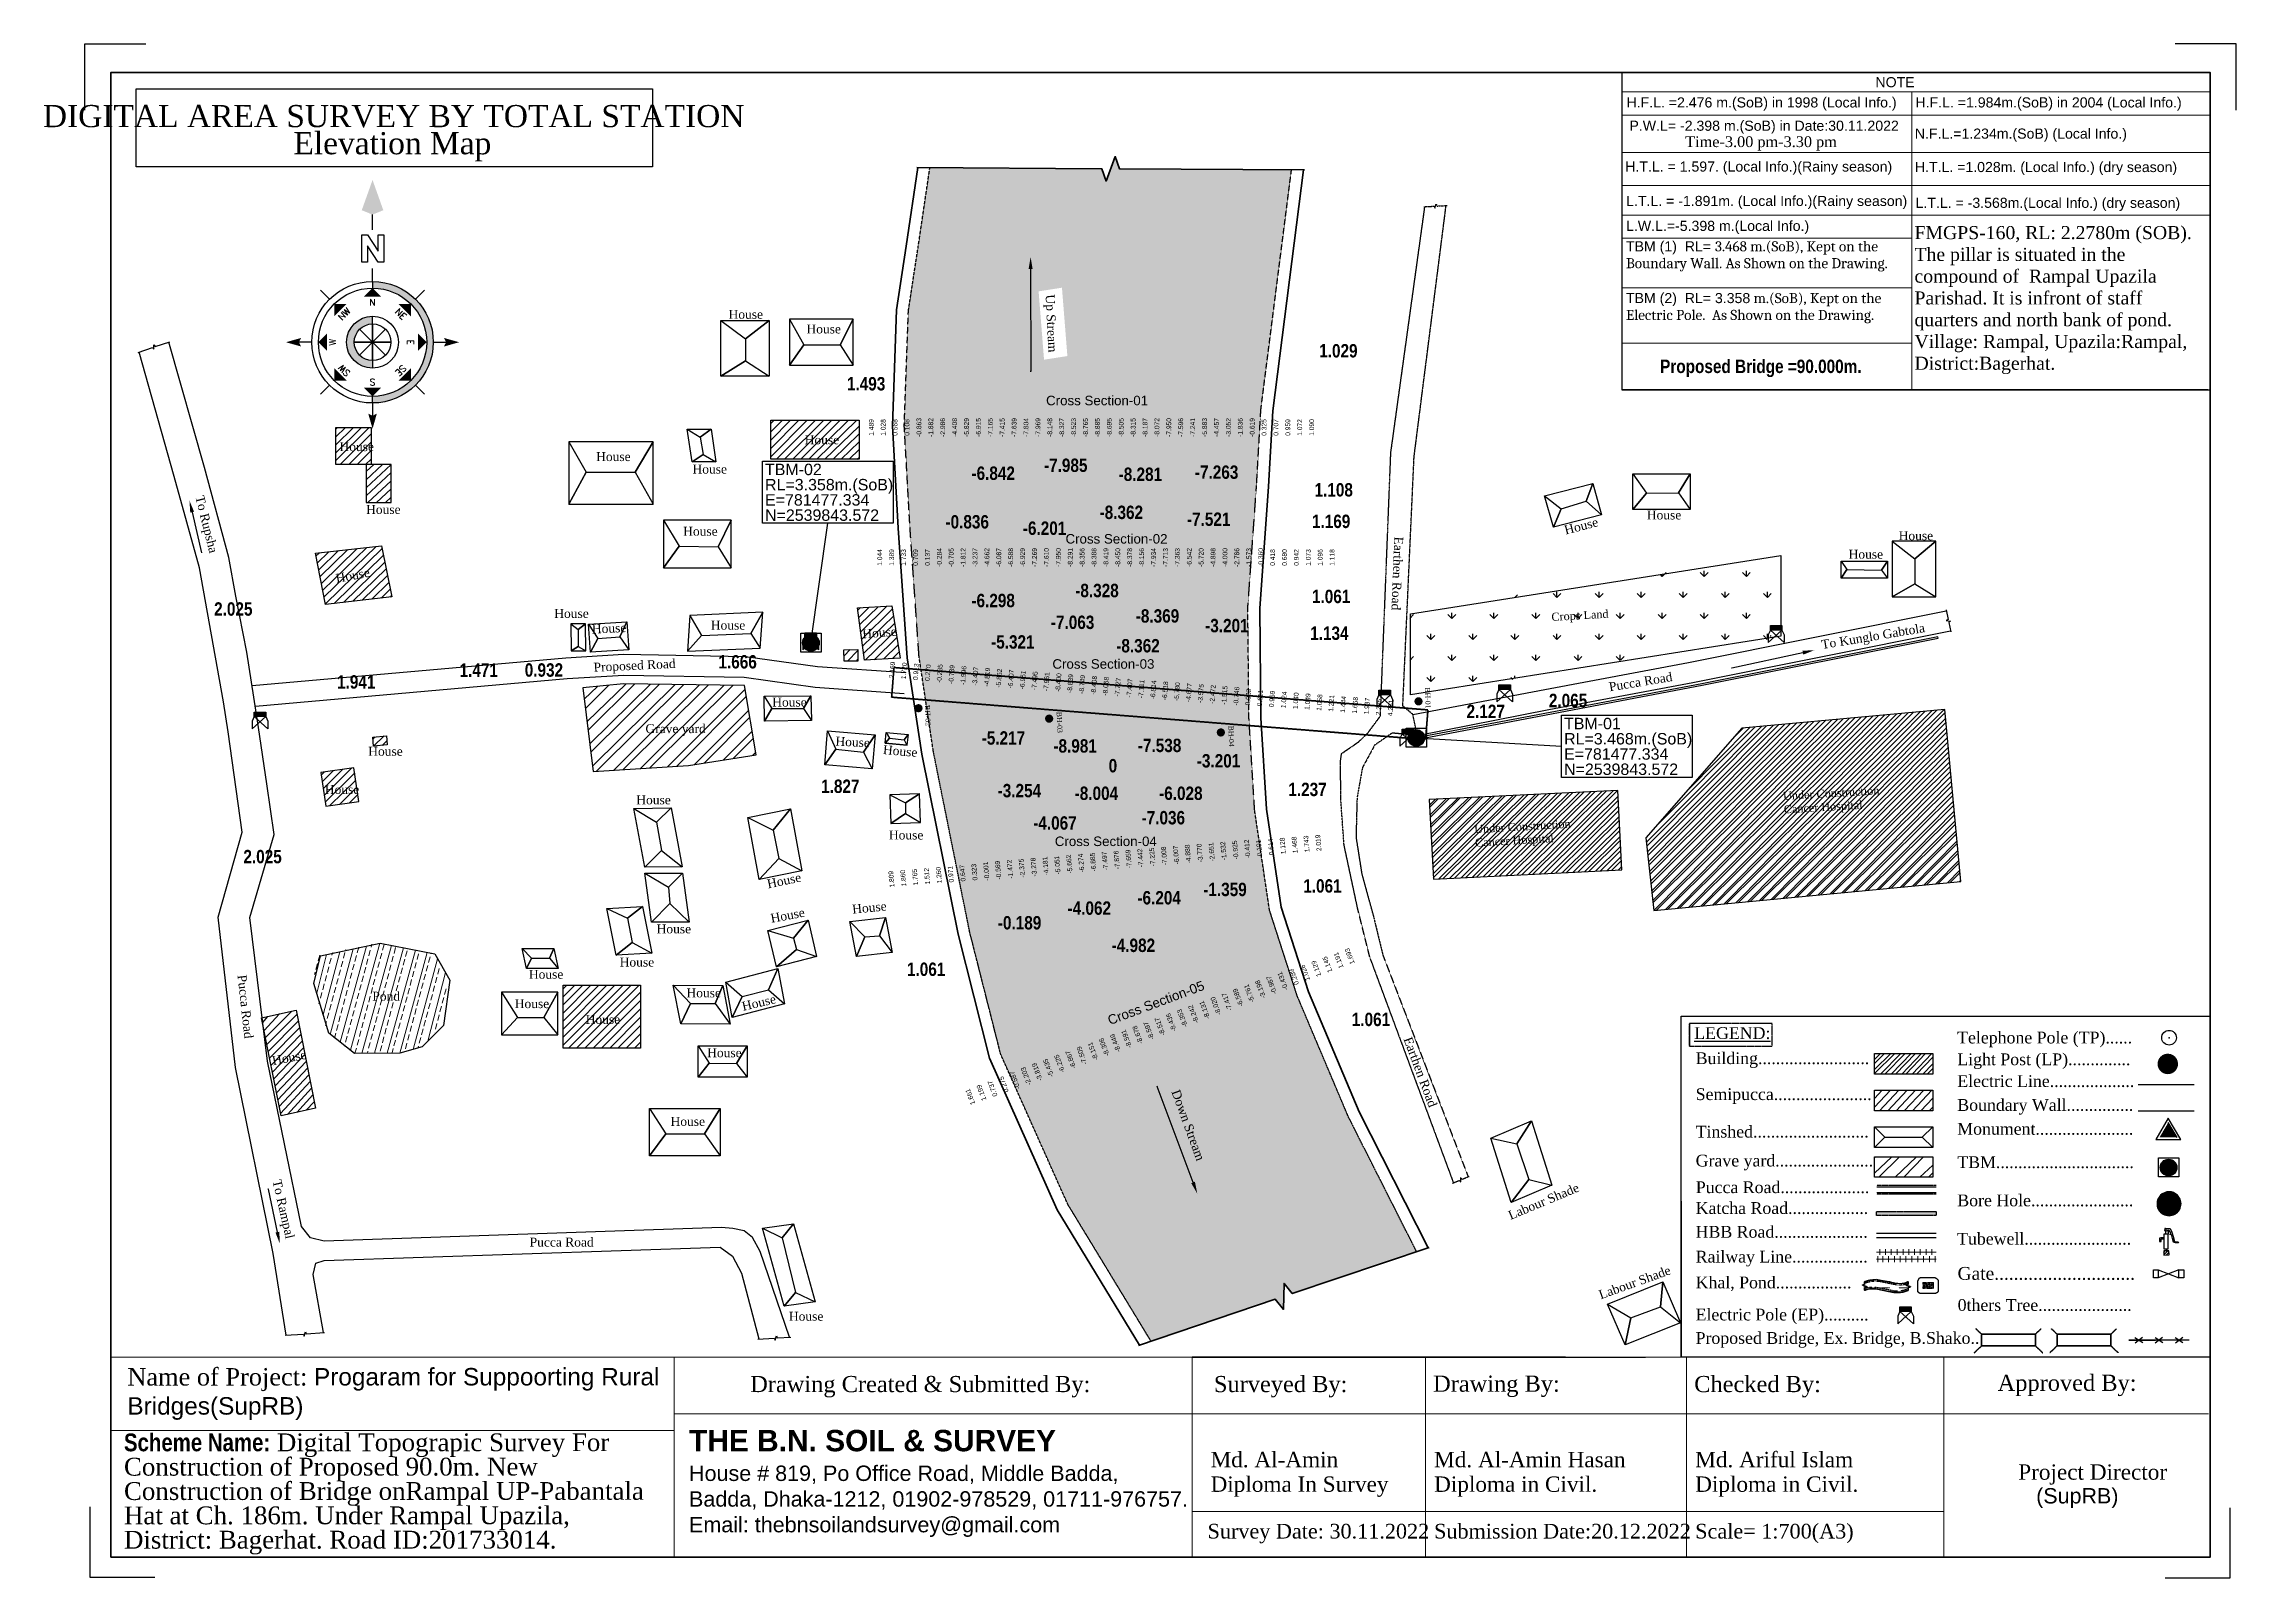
# Model space of a CAD drawing. Header units: inches. Extents: x 215676 to 3518780154, y 2761699 to 325936546.
# Drawn here: x 111494184 to 111862565, y 9910348 to 10168193 of the extents above; entities that cross this region are included whole.
import ezdxf
from ezdxf import colors
from ezdxf.entities.mleader import LeaderData, LeaderLine
from ezdxf.enums import TextEntityAlignment as Align
from ezdxf.math import Vec2, Vec3

# ---------------------------------------------------------------- set-up
doc = ezdxf.new("R2010")
doc.units = ezdxf.units.IN
doc.header["$MEASUREMENT"] = 0
doc.linetypes.add('DASHED', pattern=[0.75, 0.5, -0.25])
doc.linetypes.add('DASHED2', pattern=[0.375, 0.25, -0.125])
for name, color, linetype in [('BM_TBM', 1, 'Continuous'), ('BORE HOLE', 1, 'Continuous'), ('Chainage_TXT', 7, 'Continuous'), ('Crops Land', 74, 'Continuous'), ('ELECTRIC POLE', 1, 'Continuous'), ('Electric_Line', 18, 'Continuous'), ('Grave yard', 88, 'Continuous'), ('HBB ROAD', 192, 'Continuous'), ('Layout_Text', 7, 'Continuous'), ('LIGHT_POST', 1, 'Continuous'), ('OTHER', 7, 'Continuous'), ('Pond', 132, 'Continuous'), ('proposed', 1, 'Continuous'), ('RL', 1, 'Continuous'), ('TBM', 1, 'Continuous'), ('Telephone_Pole', 70, 'Continuous'), ('Text', 7, 'Continuous'), ('TEXTO', 7, 'Continuous'), ('Tubewell', 112, 'Continuous')]:
    doc.layers.add(name, color=color, linetype=linetype)
for name, color, linetype, lineweight in [('Boundary wall', 3, 'Continuous', 30), ('BUILDING', 5, 'Continuous', 30), ('Ex. Bridge', 212, 'DASHED', 30), ('Gate', 7, 'Continuous', 30), ('KATCHA ROAD', 7, 'Continuous', 20), ('KHAL+RIVER BANK', 160, 'Continuous', 18), ('Pucca Road', 1, 'Continuous', 30), ('Railway Line', 220, 'Continuous', 25), ('Road', 7, 'Continuous', 30), ('SEMI_PUCCA', 66, 'Continuous', 30), ('SHED', 7, 'Continuous', 30), ('Water Body', 4, 'Continuous', 18), ('Water Line', 4, 'DASHED', 18)]:
    doc.layers.add(name, color=color, linetype=linetype, lineweight=lineweight)
doc.styles.add('MtXpl_Arial_Narrow', font='ARIALNB.TTF')
doc.styles.add('romans', font='romans.shx')
doc.styles.get("Standard").update_dxf_attribs({"font": 'times.ttf', "height": 1})
doc.styles.add('SWIS', font='times.ttf')
doc.styles.add('text', font='arial.ttf')
doc.styles.add('TR', font='times.ttf')
doc.dimstyles.get("Standard").update_dxf_attribs({"dimtxt": 0.18, "dimasz": 0.18, "dimexe": 0.18, "dimexo": 0.0625, "dimgap": 0.09, "dimtad": 0, "dimtih": 1, "dimtoh": 1, "dimdec": 4, "dimzin": 0, "dimdsep": 46, "dimtxsty": 'Standard', "dimcen": 0.09, "dimadec": 0, "dimazin": 0, "dimtfac": 1, "dimtdec": 4, "dimtofl": 0, "dimtmove": 0, "dimatfit": 3, "dimfxl": 1, "dimtolj": 1, "dimtzin": 0, "dimarcsym": 0})
pattern_1 = [(45, (-660726829.5, -2490519582.9), (-695.3896861, 695.3896861), [])]
pattern_2 = [(45, (-660726829.5, -2490519583), (-2086.1690583, 2086.1690583), []), (45, (-660725438.7, -2490519583), (-2086.1690583, 2086.1690583), [])]

# ---------------------------------------------------------------- blocks, each defined once
blk = doc.blocks.new('Anno_North_J_Metric')
h = blk.add_hatch(color=3)
h.paths.add_polyline_path([(-4.17, 0), (-4.68, 0, 1), (4.68, 0), (4.17, 0, -1)])
h.paths.add_polyline_path([(1.41, 0), (2, 0, 1), (-2, 0), (-1.41, 0, -1)])
at = {"color": 5}
for p, q in [((0, 4.68), (0, 5.67)), ((-4.68, 0), (-5.67, 0)), ((1.41, 0), (-1.41, 0)), ((-1.41, 0), (1.41, 0)), ((4.68, 0), (5.67, 0)), ((8.67, 0), (9.83, 0)), ((0, -4.68), (0, -5.67))]:
    blk.add_line(p, q, dxfattribs=at)
at = {"color": 0}
for p, q in [((-3.31, 3.31), (-4.01, 4.01)), ((3.31, 3.31), (4.01, 4.01)), ((-4.68, 0), (-4.17, 0)), ((-1.41, 0), (-2, 0)), ((1, 1), (-1, -1)), ((1, -1), (-1, 1)), ((-1, -1), (1, 1)), ((-1, 1), (1, -1)), ((0, -1.41), (0, 1.41)), ((0, 1.41), (0, -1.41)), ((1.41, 0), (2, 0)), ((4.68, 0), (4.17, 0)), ((-3.31, -3.31), (-4.01, -4.01)), ((3.31, -3.31), (4.01, -4.01))]:
    blk.add_line(p, q, dxfattribs=at)
at = {"color": 6, "linetype": 'ByBlock'}
for p, q in [((6.17, 0.82), (8.27, 0.82)), ((6.17, 0.4), (6.17, 0.82)), ((6.17, -0.44), (7.43, 0.4)), ((7.43, 0.4), (6.17, 0.4)), ((8.27, 0.4), (7.01, -0.44)), ((8.27, 0.82), (8.27, 0.4)), ((6.17, -0.86), (6.17, -0.44)), ((8.27, -0.86), (6.17, -0.86)), ((7.01, -0.44), (8.27, -0.44)), ((8.27, -0.44), (8.27, -0.86))]:
    blk.add_line(p, q, dxfattribs=at)
at = {"color": 1}
for radius in [4.68, 4.17]:
    blk.add_circle((0, 0), radius, dxfattribs=at)
at = {"color": 0}
for radius in [2, 1.41]:
    blk.add_circle((0, 0), radius, dxfattribs=at)
at = {"color": 5}
for points in [[(-0.33, 5.5), (0, 5.67), (0, 6.67)], [(0, 6.67), (0.33, 5.5), (0, 5.67)], [(-6.67, 0), (-5.5, 0.33), (-5.67, 0)], [(-5.5, -0.33), (-5.67, 0), (-6.67, 0)], [(12.5, 0), (10.17, 0.83), (9.83, 0)], [(9.83, 0), (10.17, -0.83), (12.5, 0)], [(0, -6.67), (-0.33, -5.5), (0, -5.67)], [(0.33, -5.5), (0, -5.67), (0, -6.67)]]:
    blk.add_solid(points, dxfattribs=at)
at = {"color": 0}
for points in [[(0, 4.17), (0.67, 3.5), (-0.67, 3.5)], [(-2.95, 2.95), (-2, 2.95), (-2.95, 2)], [(2.95, 2.95), (2.95, 2), (2, 2.95)], [(-4.17, 0), (-3.5, 0.67), (-3.5, -0.67)], [(4.17, 0), (3.5, -0.67), (3.5, 0.67)], [(-2.95, -2.95), (-2.95, -2), (-2, -2.95)], [(2.95, -2.95), (2, -2.95), (2.95, -2)], [(0, -4.17), (-0.67, -3.5), (0.67, -3.5)]]:
    blk.add_solid(points, dxfattribs=at)
at = {"color": 0, "style": 'romans'}
for s, rotation, p in [('SW', 45, (-2, 2)), ('NW', 315, (2, 2)), ('S', 270, (-3.33, 0)), ('N', 270, (2.83, 0)), ('SE', 135, (-2, -2)), ('E', 180, (0, -2.67)), ('NE', 225, (2, -2))]:
    blk.add_text(s, height=0.5, rotation=rotation, dxfattribs=at).set_placement(p, align=Align.CENTER)
blk.add_text('W', height=0.5, dxfattribs=at).set_placement((0, 2.83), align=Align.CENTER)
blk = doc.blocks.new('sdfsd')
at = {"layer": 'Tubewell', "color": 0, "lineweight": 30}
for p, q in [((685271.43, 2622810.67), (685271.44, 2622808.78)), ((685271.99, 2622810.67), (685271.43, 2622810.67)), ((685271.57, 2622811.42), (685271.53, 2622811.13)), ((685271.53, 2622811.13), (685271.71, 2622811.08)), ((685271.65, 2622811.42), (685271.57, 2622811.42)), ((685271.65, 2622811.42), (685272.24, 2622811.4)), ((685271.71, 2622810.95), (685271.71, 2622811.21)), ((685271.71, 2622811.08), (685271.77, 2622811.12)), ((685271.71, 2622810.67), (685271.71, 2622810.95)), ((685271.91, 2622811.17), (685271.77, 2622811.12)), ((685272.11, 2622811.14), (685271.91, 2622811.17)), ((685271.98, 2622811.16), (685271.99, 2622810.67)), ((685272.01, 2622811.16), (685271.98, 2622811.16)), ((685271.99, 2622810.67), (685272.02, 2622810.67)), ((685272, 2622808.79), (685271.99, 2622810.67)), ((685272.02, 2622810.67), (685272.01, 2622811.16)), ((685272.27, 2622810.99), (685272.11, 2622811.14)), ((685272.21, 2622810.69), (685272.34, 2622810.75)), ((685272.26, 2622810.59), (685272.21, 2622810.69)), ((685272.24, 2622811.4), (685272.48, 2622810.92)), ((685272.43, 2622810.65), (685272.26, 2622810.59)), ((685272.34, 2622810.75), (685272.27, 2622810.99)), ((685272.56, 2622810.12), (685272.43, 2622810.65)), ((685272.48, 2622810.92), (685272.64, 2622810.36)), ((685272.64, 2622810.36), (685272.79, 2622809.73)), ((685271.07, 2622810.19), (685270.88, 2622810.18)), ((685270.88, 2622810.18), (685270.88, 2622809.78)), ((685270.88, 2622810.18), (685270.88, 2622810.18)), ((685270.88, 2622809.77), (685271.1, 2622809.78)), ((685271.43, 2622810.2), (685271.07, 2622810.19)), ((685271.1, 2622809.78), (685271.11, 2622810.06)), ((685271.11, 2622810.06), (685271.43, 2622810.06)), ((685271.44, 2622808.78), (685272, 2622808.79)), ((685271.44, 2622808.54), (685271.45, 2622808)), ((685272.1, 2622808.54), (685271.44, 2622808.54)), ((685271.45, 2622808.35), (685271.62, 2622808.54)), ((685271.45, 2622808.01), (685271.94, 2622808.54)), ((685271.45, 2622808), (685272.11, 2622808.01)), ((685271.72, 2622808.78), (685271.72, 2622808.54)), ((685271.72, 2622808.54), (685271.84, 2622808.54)), ((685271.76, 2622808.01), (685272.11, 2622808.38)), ((685271.84, 2622808.54), (685271.84, 2622808.78)), ((685272.08, 2622808.01), (685272.11, 2622808.04)), ((685272.11, 2622808.01), (685272.1, 2622808.54)), ((685272.68, 2622809.65), (685272.56, 2622810.12)), ((685272.93, 2622809.58), (685272.68, 2622809.65)), ((685272.79, 2622809.73), (685273.14, 2622809.71)), ((685273.3, 2622809.58), (685272.93, 2622809.58)), ((685273.14, 2622809.71), (685273.25, 2622809.76)), ((685273.25, 2622809.76), (685273.3, 2622809.58))]:
    blk.add_line(p, q, dxfattribs=at)
for centre, major_axis, ratio, start_param, end_param in [((685271.71, 2622811.21), (0.0253, 0.0253), 1, 6.28318530692002, 12.56637061409961), ((685270.99, 2622809.78), (0.111, 0.001), 0.503998, 3.140941, 6.283186)]:
    blk.add_ellipse(centre, major_axis=major_axis, ratio=ratio, start_param=start_param, end_param=end_param, dxfattribs=at)
blk = doc.blocks.new('eeee')
at = {"layer": 'ELECTRIC POLE'}
for p, q in [((353314.02, 2673550.96), (353313.7, 2673550.26)), ((353313.7, 2673549.12), (353315.74, 2673550.96)), ((353314.02, 2673551.65), (353315.74, 2673551.65)), ((353314.02, 2673550.96), (353314.02, 2673551.65)), ((353315.74, 2673550.96), (353314.02, 2673550.96)), ((353316.06, 2673549.12), (353314.02, 2673550.96)), ((353315.74, 2673551.65), (353315.74, 2673550.96)), ((353315.74, 2673550.96), (353316.06, 2673550.26)), ((353313.7, 2673550.26), (353313.7, 2673549.12)), ((353316.06, 2673550.26), (353316.06, 2673549.12))]:
    blk.add_line(p, q, dxfattribs=at)
blk.add_solid([(353314.02, 2673551.65), (353315.74, 2673551.65), (353314.02, 2673550.96), (353315.74, 2673550.96)], dxfattribs=at)
blk = doc.blocks.new('dsfsd')
at = {"layer": 'LIGHT_POST'}
h = blk.add_hatch(color=5, dxfattribs=at)
h.set_gradient(color1=(0, 0, 255), color2=(56, 172, 6), tint=1, name='SPHERICAL')
edge = h.paths.add_edge_path()
edge.add_ellipse((726561.43, 2601765.06), major_axis=(-0.522, 0.522), ratio=1, start_angle=225, end_angle=405)
edge.add_ellipse((726561.43, 2601765.06), major_axis=(-0.522, 0.522), ratio=1, start_angle=45, end_angle=225)
blk.add_point((726561.42, 2601765.02), dxfattribs=at)
blk = doc.blocks.new('jhg')
at = {"layer": 'RL', "lineweight": 5, "style": 'text'}
for s, p in [('1.489', (772845.22, 2500598.1)), ('1.028', (772847.22, 2500598.1)), ('0.568', (772849.22, 2500598.1)), ('0.108', (772851.22, 2500598.1)), ('-0.863', (772853.22, 2500598.1)), ('-1.882', (772855.22, 2500598.1)), ('-2.986', (772857.22, 2500598.1)), ('-4.408', (772859.22, 2500598.1)), ('-5.829', (772861.22, 2500598.1)), ('-6.915', (772863.22, 2500598.1)), ('-7.165', (772865.22, 2500598.1)), ('-7.415', (772867.22, 2500598.1)), ('-7.639', (772869.22, 2500598.1)), ('-7.804', (772871.22, 2500598.1)), ('-7.969', (772873.22, 2500598.1)), ('-8.148', (772875.22, 2500598.1)), ('-8.327', (772877.22, 2500598.1)), ('-8.523', (772879.22, 2500598.1)), ('-8.765', (772881.22, 2500598.1)), ('-8.885', (772883.22, 2500598.1)), ('-8.695', (772885.22, 2500598.1)), ('-8.505', (772887.22, 2500598.1)), ('-8.315', (772889.22, 2500598.1)), ('-8.187', (772891.22, 2500598.1)), ('-8.072', (772893.22, 2500598.1)), ('-7.950', (772895.22, 2500598.1)), ('-7.596', (772897.22, 2500598.1)), ('-7.241', (772899.22, 2500598.1)), ('-5.883', (772901.22, 2500598.1)), ('-4.457', (772903.22, 2500598.1)), ('-3.052', (772905.22, 2500598.1)), ('-1.836', (772907.22, 2500598.1)), ('-0.619', (772909.22, 2500598.1)), ('0.325', (772911.22, 2500598.1)), ('0.707', (772913.22, 2500598.1)), ('0.959', (772915.22, 2500598.1)), ('1.072', (772917.22, 2500598.1)), ('1.090', (772919.22, 2500598.1))]:
    blk.add_text(s, height=0.8, rotation=90, dxfattribs=at).set_placement(p, align=Align.MIDDLE_CENTER)
blk = doc.blocks.new('zxbzcbzb')
at = {"layer": 'RL', "lineweight": 5, "style": 'text'}
for s, p in [('1.044', (772845.9, 2500599.67)), ('1.389', (772847.9, 2500599.67)), ('1.733', (772849.9, 2500599.67)), ('0.709', (772851.9, 2500599.67)), ('0.137', (772853.9, 2500599.67)), ('-0.284', (772855.9, 2500599.67)), ('-0.705', (772857.9, 2500599.67)), ('-1.812', (772859.9, 2500599.67)), ('-3.237', (772861.9, 2500599.67)), ('-4.662', (772863.9, 2500599.67)), ('-6.087', (772865.9, 2500599.67)), ('-6.588', (772867.9, 2500599.67)), ('-6.929', (772869.9, 2500599.67)), ('-7.269', (772871.9, 2500599.67)), ('-7.610', (772873.9, 2500599.67)), ('-7.950', (772875.9, 2500599.67)), ('-8.291', (772877.9, 2500599.67)), ('-8.356', (772879.9, 2500599.67)), ('-8.388', (772881.9, 2500599.67)), ('-8.419', (772883.9, 2500599.67)), ('-8.450', (772885.9, 2500599.67)), ('-8.378', (772887.9, 2500599.67)), ('-8.156', (772889.9, 2500599.67)), ('-7.934', (772891.9, 2500599.67)), ('-7.713', (772893.9, 2500599.67)), ('-7.363', (772895.9, 2500599.67)), ('-6.542', (772897.9, 2500599.67)), ('-5.720', (772899.9, 2500599.67)), ('-4.898', (772901.9, 2500599.67)), ('-4.000', (772903.9, 2500599.67)), ('-2.786', (772905.9, 2500599.67)), ('-1.573', (772907.9, 2500599.67)), ('-0.360', (772909.9, 2500599.67)), ('0.418', (772911.9, 2500599.67)), ('0.680', (772913.9, 2500599.67)), ('0.942', (772915.9, 2500599.67)), ('1.073', (772917.9, 2500599.67)), ('1.096', (772919.9, 2500599.67)), ('1.118', (772921.9, 2500599.67))]:
    blk.add_text(s, height=0.8, rotation=90, dxfattribs=at).set_placement(p, align=Align.MIDDLE_CENTER)
blk = doc.blocks.new('sdbfndn')
at = {"layer": 'RL', "lineweight": 5, "style": 'text'}
for s, p in [('-0.235', (772894.15, 2500595)), ('-0.739', (772896.15, 2500595)), ('-1.996', (772898.15, 2500595)), ('-3.407', (772900.15, 2500595)), ('-4.819', (772902.15, 2500595)), ('-5.862', (772904.15, 2500595)), ('-6.407', (772906.15, 2500595)), ('-6.951', (772908.15, 2500595)), ('-7.495', (772910.15, 2500595)), ('-7.961', (772912.15, 2500595)), ('-8.400', (772914.15, 2500595)), ('-8.839', (772916.15, 2500595)), ('-8.749', (772918.15, 2500595)), ('-8.408', (772920.15, 2500595)), ('-8.068', (772922.15, 2500595)), ('-7.727', (772924.15, 2500595)), ('-7.407', (772926.15, 2500595)), ('-7.111', (772928.15, 2500595)), ('-6.814', (772930.15, 2500595)), ('-6.518', (772932.15, 2500595)), ('-5.780', (772934.15, 2500595)), ('-4.677', (772936.15, 2500595)), ('-3.575', (772938.15, 2500595)), ('-2.472', (772940.15, 2500595)), ('-1.515', (772942.15, 2500595)), ('-0.746', (772944.15, 2500595)), ('2.169', (772886.15, 2500595)), ('1.720', (772888.15, 2500595)), ('0.913', (772890.15, 2500595)), ('0.270', (772892.15, 2500595)), ('0.023', (772946.15, 2500595)), ('0.611', (772948.15, 2500595)), ('0.959', (772950.15, 2500595)), ('1.024', (772952.15, 2500595)), ('1.040', (772954.15, 2500595)), ('1.049', (772956.15, 2500595)), ('1.058', (772958.15, 2500595)), ('1.221', (772960.15, 2500595)), ('1.444', (772962.15, 2500595)), ('1.668', (772964.15, 2500595)), ('1.937', (772966.15, 2500595)), ('2.235', (772968.15, 2500595)), ('4.251', (772970.15, 2500595))]:
    blk.add_text(s, height=0.8, rotation=90, dxfattribs=at).set_placement(p, align=Align.MIDDLE_CENTER)
blk = doc.blocks.new('dfgnfgjm')
at = {"layer": 'RL', "lineweight": 5, "style": 'text'}
for s, p in [('1.809', (773051.03, 2500607.31)), ('1.860', (773053.03, 2500607.31)), ('1.765', (773055.03, 2500607.31)), ('1.512', (773057.03, 2500607.31)), ('1.260', (773059.03, 2500607.31)), ('0.971', (773061.03, 2500607.31)), ('0.647', (773063.03, 2500607.31)), ('0.323', (773065.03, 2500607.31)), ('-0.001', (773067.03, 2500607.31)), ('-0.569', (773069.03, 2500607.31)), ('-1.472', (773071.03, 2500607.31)), ('-2.375', (773073.03, 2500607.31)), ('-3.278', (773075.03, 2500607.31)), ('-4.181', (773077.03, 2500607.31)), ('-5.051', (773079.03, 2500607.31)), ('-5.662', (773081.03, 2500607.31)), ('-6.274', (773083.03, 2500607.31)), ('-6.885', (773085.03, 2500607.31)), ('-7.497', (773087.03, 2500607.31)), ('-7.876', (773089.03, 2500607.31)), ('-7.659', (773091.03, 2500607.31)), ('-7.442', (773093.03, 2500607.31)), ('-7.225', (773095.03, 2500607.31)), ('-7.008', (773097.03, 2500607.31)), ('-6.007', (773099.03, 2500607.31)), ('-4.888', (773101.03, 2500607.31)), ('-3.770', (773103.03, 2500607.31)), ('-2.651', (773105.03, 2500607.31)), ('-1.532', (773107.03, 2500607.31)), ('-0.925', (773109.03, 2500607.31)), ('-0.412', (773111.03, 2500607.31)), ('0.101', (773113.03, 2500607.31)), ('0.614', (773115.03, 2500607.31)), ('1.128', (773117.03, 2500607.31)), ('1.468', (773119.03, 2500607.31)), ('1.743', (773121.03, 2500607.31)), ('2.019', (773123.03, 2500607.31))]:
    blk.add_text(s, height=0.8, rotation=90, dxfattribs=at).set_placement(p, align=Align.MIDDLE_CENTER)
blk = doc.blocks.new('dffmhdsrt')
at = {"layer": 'RL', "lineweight": 5, "style": 'text'}
for s, p in [('1.661', (773047.05, 2500611.95)), ('1.199', (773049.05, 2500611.95)), ('0.737', (773051.05, 2500611.95)), ('0.275', (773053.05, 2500611.95)), ('-0.587', (773055.05, 2500611.95)), ('-2.203', (773057.05, 2500611.95)), ('-3.819', (773059.05, 2500611.95)), ('-5.435', (773061.05, 2500611.95)), ('-6.225', (773063.05, 2500611.95)), ('-6.867', (773065.05, 2500611.95)), ('-7.509', (773067.05, 2500611.95)), ('-8.151', (773069.05, 2500611.95)), ('-8.306', (773071.05, 2500611.95)), ('-8.449', (773073.05, 2500611.95)), ('-8.591', (773075.05, 2500611.95)), ('-8.678', (773077.05, 2500611.95)), ('-8.597', (773079.05, 2500611.95)), ('-8.517', (773081.05, 2500611.95)), ('-8.436', (773083.05, 2500611.95)), ('-8.353', (773085.05, 2500611.95)), ('-8.242', (773087.05, 2500611.95)), ('-8.131', (773089.05, 2500611.95)), ('-8.020', (773091.05, 2500611.95)), ('-7.417', (773093.05, 2500611.95)), ('-6.589', (773095.05, 2500611.95)), ('-5.761', (773097.05, 2500611.95)), ('-3.198', (773099.05, 2500611.95)), ('-0.987', (773101.05, 2500611.95)), ('-0.431', (773103.05, 2500611.95)), ('0.289', (773105.05, 2500611.95)), ('1.026', (773107.05, 2500611.95)), ('1.129', (773109.05, 2500611.95)), ('1.145', (773111.05, 2500611.95)), ('1.191', (773113.05, 2500611.95)), ('1.693', (773115.05, 2500611.95))]:
    blk.add_text(s, height=0.8, rotation=90, dxfattribs=at).set_placement(p, align=Align.MIDDLE_CENTER)

msp = doc.modelspace()

# ---------------------------------------------------------------- hatches: boundary and pattern name
at = {"layer": 'BM_TBM', "ltscale": 0.2}
h = msp.add_hatch(color=2, dxfattribs=at)
h.set_gradient(color1=(255, 255, 0), color2=(255, 255, 92), one_color=1, tint=0.68)
edge = h.paths.add_edge_path()
edge.add_ellipse((111623079, 10067520), major_axis=(942, 942), ratio=1, start_angle=0, end_angle=360)
h = msp.add_hatch(color=2, dxfattribs=at)
h.set_gradient(color1=(255, 255, 0), color2=(255, 255, 92), one_color=1, tint=0.68)
edge = h.paths.add_edge_path()
edge.add_ellipse((111623079, 10067520), major_axis=(942, 942), ratio=1, start_angle=0, end_angle=360)
h = msp.add_hatch(color=2, dxfattribs=at)
h.set_gradient(color1=(255, 255, 0), color2=(255, 255, 92), one_color=1, tint=0.68)
edge = h.paths.add_edge_path()
edge.add_ellipse((111724796, 10051551), major_axis=(942, 942), ratio=1, start_angle=0, end_angle=360)
h = msp.add_hatch(color=2, dxfattribs=at)
h.set_gradient(color1=(255, 255, 0), color2=(255, 255, 92), one_color=1, tint=0.68)
edge = h.paths.add_edge_path()
edge.add_ellipse((111724796, 10051551), major_axis=(942, 942), ratio=1, start_angle=0, end_angle=360)
h = msp.add_hatch(color=2, dxfattribs=at)
h.set_gradient(color1=(255, 255, 0), color2=(255, 255, 92), one_color=1, tint=0.68)
edge = h.paths.add_edge_path()
edge.add_ellipse((111851216, 9979351), major_axis=(942, 942), ratio=1, start_angle=0, end_angle=360)
h = msp.add_hatch(color=2, dxfattribs=at)
h.set_gradient(color1=(255, 255, 0), color2=(255, 255, 92), one_color=1, tint=0.68)
edge = h.paths.add_edge_path()
edge.add_ellipse((111851216, 9979351), major_axis=(942, 942), ratio=1, start_angle=0, end_angle=360)
at = {"layer": 'BORE HOLE', "ltscale": 0.2}
for points in [[(111641793, 10056811, 1), (111640507, 10056277, 1)], [(111725816, 10057965, 1), (111724530, 10057431, 1)], [(111663750, 10055060, 1), (111662464, 10054526, 1)], [(111692600, 10052739, 1), (111691314, 10052204, 1)], [(111853144, 9974043, 1), (111849424, 9972497, 1)]]:
    msp.add_hatch(color=256, dxfattribs=at).paths.add_polyline_path(points)
at = {"layer": 'BUILDING', "lineweight": 20, "ltscale": 0.2}
h = msp.add_hatch(dxfattribs=at)
h.set_pattern_fill('ANSI32', color=256, scale=3371.745232, style=0)
h.set_pattern_definition([(45, (-660726829.5, -2490519582.9), (-894.0689693, 894.0689693), []), (45, (-660726233.5, -2490519582.9), (-894.0689693, 894.0689693), [])])
h.paths.add_polyline_path([(111763356, 10034787), (111764699, 10022536), (111816303, 10027436), (111813624, 10056308), (111779496, 10053178)])
h.paths.add_polyline_path([(111758676, 10042725), (111726948, 10041204), (111727672, 10027840), (111759317, 10029357)])
h.paths.add_polyline_path([(111786241, 10038005), (111802794, 10038974), (111802491, 10044152), (111785938, 10043183)], flags=24)
h.paths.add_polyline_path([(111734350, 10032405), (111750903, 10033374), (111750600, 10038553), (111734046, 10037584)], flags=24)
h = msp.add_hatch(dxfattribs=at)
h.set_pattern_fill('ANSI32', color=256, scale=3371.745232, style=0)
h.set_pattern_definition([(45, (-285288904.3, -2994884783.1), (-894.0689693, 894.0689693), []), (45, (-285288308.2, -2994884783.1), (-894.0689693, 894.0689693), [])])
h.paths.add_polyline_path([(111801795, 9998517), (111811569, 9998517), (111811569, 9995059), (111801795, 9995059)])
edge = h.paths.add_edge_path(flags=17)
edge.add_line((111801795, 9998450), (111801862, 9998517))
at = {"layer": 'Crops Land'}
h = msp.add_hatch(dxfattribs=at)
h.set_pattern_fill('GRASS', color=256, scale=5000)
h.set_pattern_definition([(90, (-660726829.5, -2490519583), (-3535.533905, 3535.533905), [937.5, -6133.567815]), (45, (-660726829.5, -2490519583), (-3535.533906, 3535.533906), [937.5, -4062.5]), (135, (-660726829.5, -2490519583), (-3535.533906, -3535.533906), [937.5, -4062.5])])
h.paths.add_polyline_path([(111786081, 10068627), (111786081, 10082217), (111723853, 10072386), (111723853, 10058795)])
h.paths.add_polyline_path([(111747179, 10070367), (111757238, 10070956), (111757069, 10073845), (111747010, 10073256)], flags=24)
at = {"layer": 'Grave yard', "lineweight": 25, "ltscale": 0.2}
h = msp.add_hatch(dxfattribs=at)
h.set_pattern_fill('ANSI32', color=256, scale=7867.436202)
h.set_pattern_definition(pattern_2)
h.paths.add_polyline_path([(111586502, 10045921), (111602496, 10046939), (111613893, 10048722), (111611926, 10060362), (111591559, 10060627), (111584764, 10059944)])
h.paths.add_polyline_path([(111594774, 10051371), (111605687, 10051371), (111605687, 10054395), (111594774, 10054395)], flags=24)
h = msp.add_hatch(dxfattribs=at)
h.set_pattern_fill('ANSI32', color=256, scale=7867.436202)
h.set_pattern_definition(pattern_2)
h.paths.add_polyline_path([(111801795, 9981178), (111811569, 9981178), (111811569, 9977720), (111801795, 9977720)])
edge = h.paths.add_edge_path()
edge.add_line((111811552, 9977720), (111811569, 9977737))
at = {"layer": 'KATCHA ROAD', "linetype": 'DASHED2', "lineweight": 25, "ltscale": 2}
msp.add_hatch(color=256, dxfattribs=at).paths.add_polyline_path([(111802137, 9971964), (111812154, 9971964), (111812154, 9971268), (111802137, 9971268)])
at = {"layer": 'SEMI_PUCCA', "lineweight": 25, "ltscale": 0.2}
h = msp.add_hatch(dxfattribs=at)
h.set_pattern_fill('ANSI31', color=256, scale=7867.436202)
h.set_pattern_definition(pattern_1)
h.paths.add_polyline_path([(111630888, 10073417), (111632095, 10064598), (111638096, 10064967), (111636668, 10073734)])
h.paths.add_polyline_path([(111630981, 10064476), (111630939, 10066415), (111628624, 10066365), (111628666, 10064427)])
h.paths.add_polyline_path([(111631166, 10098395), (111631166, 10104925), (111616338, 10104925), (111616338, 10098395)])
h.paths.add_polyline_path([(111631434, 10067837), (111637821, 10068354), (111637640, 10070592), (111631253, 10070075)], flags=25)
h.paths.add_polyline_path([(111621660, 10100502), (111628068, 10100502), (111628068, 10102747), (111621660, 10102747)], flags=24)
h = msp.add_hatch(dxfattribs=at)
h.set_pattern_fill('ANSI31', color=256, scale=7867.436202)
h.set_pattern_definition(pattern_1)
h.paths.add_polyline_path([(111549174, 10103733), (111543247, 10103733), (111543247, 10097506), (111549174, 10097506)])
h.paths.add_polyline_path([(111548366, 10091104), (111552569, 10091104), (111552569, 10097506), (111548366, 10097506)])
h.paths.add_polyline_path([(111539807, 10082582), (111541525, 10073983), (111552658, 10075253), (111550940, 10083852)])
h.paths.add_polyline_path([(111549437, 10051686), (111549594, 10050152), (111551892, 10050386), (111551764, 10051923)])
h.paths.add_polyline_path([(111540723, 10045721), (111541549, 10040076), (111547124, 10040892), (111546297, 10046537)])
h.paths.add_polyline_path([(111581436, 10009978), (111581436, 9999417), (111594458, 9999417), (111594458, 10009978)])
h.paths.add_polyline_path([(111584856, 10003096), (111591264, 10003096), (111591264, 10005341), (111584856, 10005341)], flags=24)
h = msp.add_hatch(dxfattribs=at)
h.set_pattern_fill('ANSI31', color=256, scale=7867.436202)
h.set_pattern_definition(pattern_1)
h.paths.add_polyline_path([(111536566, 10005776), (111530880, 10004524), (111531049, 10003152), (111534048, 9988046), (111539833, 9989319)])
h.paths.add_polyline_path([(111532420, 9996059), (111538707, 9997299), (111538273, 9999501), (111531986, 9998262)], flags=25)
h = msp.add_hatch(dxfattribs=at)
h.set_pattern_fill('ANSI31', color=256, scale=7867.436202)
h.set_pattern_definition([(45, (-226159512.9, -3609152948.2), (-695.3896861, 695.3896861), [])])
h.paths.add_polyline_path([(111801795, 9992343), (111811569, 9992343), (111811569, 9988885), (111801795, 9988885)])
edge = h.paths.add_edge_path()
edge.add_line((111811552, 9988885), (111811569, 9988902))
at = {"layer": 'Water Line', "linetype": 'Continuous', "lineweight": 9, "ltscale": 15, "true_color": 0x7aafdf}
h = msp.add_hatch(dxfattribs=at)
h.set_pattern_fill('ANSI33', color=143, scale=8000, angle=25)
h.set_pattern_definition([(70, (-660726829.5, -2490519582.9), (-1879.3852416, 684.0402867), []), (70, (-660725547.8, -2490518985.2), (-1879.3852416, 684.0402867), [1000, -500])])
h.paths.add_polyline_path([(111698686, 10106720), (111703831, 10147010), (111674947, 10147182), (111674209, 10149247), (111672685, 10145135), (111671947, 10147200), (111643068, 10147372), (111641080, 10133921), (111639459, 10123324), (111638763, 10104002), (111639726, 10086913), (111641247, 10065253), (111641417, 10064128), (111696631, 10059825), (111696488, 10073361), (111697961, 10093955)])
h.paths.add_polyline_path([(111696631, 10059825), (111641417, 10064128), (111642394, 10057649), (111696820, 10052655), (111696684, 10054856)])
h.paths.add_polyline_path([(111696820, 10052655), (111642394, 10057649), (111643670, 10049186), (111649748, 10018993), (111654974, 9998380), (111666256, 9973153), (111680225, 9950177), (111701104, 9957213), (111702473, 9955499), (111702578, 9959884), (111703947, 9958171), (111724854, 9965216), (111713389, 9987882), (111704795, 10008198), (111700132, 10022643), (111697639, 10039384)])
h.paths.add_polyline_path([(111661338, 10126598), (111662249, 10115112), (111666172, 10115724), (111665261, 10127211)], flags=16)
h = msp.add_hatch(dxfattribs=at)
h.set_pattern_fill('ANSI33', color=143, scale=8000, angle=30)
h.set_pattern_definition([(75, (-660726829.5, -2490519582.9), (-1931.8516526, 517.6380902), []), (75, (-660725604.8, -2490518875.7), (-1931.8516526, 517.6380902), [1000, -500])])
h.paths.add_polyline_path([(111550697, 10017063), (111540682, 10014928), (111539570, 10010277), (111542063, 10001918), (111546389, 9998526), (111553982, 9998599), (111557727, 9999620), (111561359, 10003248), (111562380, 10010844), (111559884, 10015266)])
h.paths.add_polyline_path([(111548988, 10006980), (111554332, 10006980), (111554332, 10009332), (111548988, 10009332)], flags=24)

# ---------------------------------------------------------------- linework, layer by layer
at = {"lineweight": 25}
for p, q in [((111858224, 10163373, 0), (111759338, 10163372, 0)), ((111759338, 10163372, 0), (111759339, 10110034, 0)), ((111858225, 10110035, 0), (111858224, 10163373, 0)), ((111759339, 10110034, 0), (111858225, 10110035, 0)), ((111769336, 9973714, 0), (111769336, 9947470, 0)), ((111700387, 9947464, 0), (111763318, 9947464, 0))]:
    msp.add_line(p, q, dxfattribs=at)
at = {"lineweight": 15}
for p, q in [((111759338, 10160121, 0), (111858224, 10160122, 0)), ((111808088, 10160121, 0), (111808088, 10133097, 0)), ((111759338, 10156184, 0), (111858224, 10156185, 0)), ((111759338, 10149910, 0), (111858224, 10149911, 0)), ((111759338, 10144404, 0), (111858224, 10144405, 0)), ((111759338, 10139400, 0), (111858224, 10139401, 0)), ((111759338, 10135547, 0), (111808088, 10135547, 0)), ((111808088, 10133097, 0), (111808089, 10110034, 0)), ((111759338, 10127177, 0), (111808088, 10127177, 0)), ((111759339, 10117863, 0), (111808088, 10117864, 0)), ((111769336, 9947471, 0), (111769336, 9973715, 0)), ((111505424, 9947471), (111505424, 9913893)), ((111505424, 9947470, 0), (111858224, 9947470, 0)), ((111600076, 9947470, 0), (111600076, 9913893, 0)), ((111726340, 9947470, 0), (111726340, 9913893, 0)), ((111770216, 9947470, 0), (111770216, 9913892, 0)), ((111813452, 9947470, 0), (111813452, 9913892, 0)), ((111858224, 9947470, 0), (111858224, 9913892, 0)), ((111857917, 9937978, 0), (111600076, 9937979, 0)), ((111813452, 9921532, 0), (111687117, 9921533, 0))]:
    msp.add_line(p, q, dxfattribs=at)
at = {"linetype": 'DASHED', "lineweight": 30}
for p, q in [((111784604, 10003582, 0), (111770708, 10003582, 0)), ((111784604, 9999762, 0), (111784604, 10003582, 0)), ((111770708, 9999762, 0), (111784604, 9999762, 0))]:
    msp.add_line(p, q, dxfattribs=at)
at = {"linetype": 'DASHED', "lineweight": 25}
for p, q in [((111858224, 9983467, 0), (111858224, 9947473, 0)), ((111687117, 9947470, 0), (111740170, 9947470, 0))]:
    msp.add_line(p, q, dxfattribs=at)
msp.add_lwpolyline([(111505424, 9913893), (111858224, 9913893), (111858224, 10163373), (111505424, 10163373)], close=True)
at = {"lineweight": 50}
msp.add_lwpolyline([(111505424, 9913893), (111858224, 9913893), (111858224, 10163373), (111505424, 10163373)], close=True, dxfattribs=at)
at = {"lineweight": 25}
msp.add_lwpolyline([(111759338, 10110035), (111857805, 10110035), (111759338, 10110035), (111831754, 10110035)], dxfattribs=at)
for points, elevation in [([(111614942, 10098075), (111636899, 10098075), (111636899, 10087620), (111614942, 10087620)], -10495), ([(111749208, 10055372), (111771166, 10055372), (111771166, 10044918), (111749208, 10044918)], -10495), ([(111769336, 10004783), (111858224, 10004783), (111858224, 9947471), (111769336, 9947471)], 0)]:
    msp.add_lwpolyline(points, close=True, dxfattribs=dict(elevation=elevation))
for points in [[(111635546, 10050691), (111639243, 10050323)], [(111531555, 9945787), (111531555, 9945787)]]:
    msp.add_lwpolyline(points)
at = {"lineweight": 25, "elevation": 0}
for points in [[(111769336, 10004783), (111858224, 10004783)], [(111858224, 10004781), (111858224, 9947471), (111858224, 9983467)]]:
    msp.add_lwpolyline(points, dxfattribs=at)
at = {"linetype": 'DASHED', "lineweight": 30, "elevation": 0}
msp.add_lwpolyline([(111770708, 10003582), (111770708, 9999762)], close=True, dxfattribs=at)
at = {"lineweight": 15, "elevation": 0}
msp.add_lwpolyline([(111858224, 9963863), (111858224, 9947471)], dxfattribs=at)
at = {"elevation": 636}
msp.add_lwpolyline([(111854653, 9950369), (111844520, 9950369), (111849033, 9950369)], dxfattribs=at)
at = {"lineweight": 25}
msp.add_lwpolyline([(111749883, 9947472), (111687117, 9947472)], close=True, dxfattribs=at)
at = {"lineweight": 15}
for points in [[(111687117, 9913893), (111687117, 9947470), (111749884, 9947470)], [(111505424, 9935174), (111600076, 9935174)]]:
    msp.add_lwpolyline(points, dxfattribs=at)
at = {"layer": 'BM_TBM'}
for points, elevation in [([(111621379, 10069139), (111624822, 10069139), (111624822, 10065943), (111621379, 10065943)], -8574), ([(111723096, 10053170), (111726539, 10053170), (111726539, 10049974), (111723096, 10049974)], -8464), ([(111849516, 9980970), (111852959, 9980970), (111852959, 9977775), (111849516, 9977775)], -2754)]:
    msp.add_lwpolyline(points, close=True, dxfattribs=dict(at, elevation=elevation))
for centre, major_axis, start_param, end_param in [((111623079, 10067520, 3358), (942, 942), 5.497787143045644, 11.78097245022523), ((111623079, 10067520, 3358), (942, 942), 5.497787143045644, 11.78097245022523), ((111623079, 10067520, 3358), (-988, 988), 3.9269908, 10.2101761), ((111623079, 10067520, 3358), (-988, 988), 3.9269908, 10.2101761), ((111623079, 10067520, 3358), (972, 972), 5.497787143196285, 11.78097245037587), ((111623079, 10067520, 3358), (972, 972), 5.497787143196285, 11.78097245037587), ((111623079, 10067520, 3358), (957, 957), 5.497787143116517, 11.7809724502961), ((111623079, 10067520, 3358), (957, 957), 5.497787143116517, 11.7809724502961), ((111623079, 10067520, 3358), (-926, 926), 3.9269908, 10.2101761), ((111623079, 10067520, 3358), (-926, 926), 3.9269908, 10.2101761), ((111724796, 10051551, 3468), (942, 942), 5.497787143045644, 11.78097245022523), ((111724796, 10051551, 3468), (942, 942), 5.497787143045644, 11.78097245022523), ((111724796, 10051551, 3468), (-988, 988), 3.9269908, 10.2101761), ((111724796, 10051551, 3468), (-988, 988), 3.9269908, 10.2101761), ((111724796, 10051551, 3468), (972, 972), 5.497787143196285, 11.78097245037587), ((111724796, 10051551, 3468), (972, 972), 5.497787143196285, 11.78097245037587), ((111724796, 10051551, 3468), (957, 957), 5.497787143116517, 11.7809724502961), ((111724796, 10051551, 3468), (957, 957), 5.497787143116517, 11.7809724502961), ((111724796, 10051551, 3468), (-926, 926), 3.9269908, 10.2101761), ((111724796, 10051551, 3468), (-926, 926), 3.9269908, 10.2101761), ((111851216, 9979351, 9179), (942, 942), 5.497787143045644, 11.78097245022523), ((111851216, 9979351, 9179), (942, 942), 5.497787143045644, 11.78097245022523), ((111851216, 9979351, 9179), (-988, 988), 3.9269908, 10.2101761), ((111851216, 9979351, 9179), (-988, 988), 3.9269908, 10.2101761), ((111851216, 9979351, 9179), (972, 972), 5.497787143196285, 11.78097245037587), ((111851216, 9979351, 9179), (972, 972), 5.497787143196285, 11.78097245037587), ((111851216, 9979351, 9179), (957, 957), 5.497787143116517, 11.7809724502961), ((111851216, 9979351, 9179), (957, 957), 5.497787143116517, 11.7809724502961), ((111851216, 9979351, 9179), (-926, 926), 3.9269908, 10.2101761), ((111851216, 9979351, 9179), (-926, 926), 3.9269908, 10.2101761)]:
    msp.add_ellipse(centre, major_axis=major_axis, ratio=1, start_param=start_param, end_param=end_param, dxfattribs=at)
for p in [(111623079, 10067520, 3358), (111623079, 10067520, 3358), (111724796, 10051551, 3468), (111724796, 10051551, 3468), (111851216, 9979351, 9179), (111851216, 9979351, 9179)]:
    msp.add_point(p, dxfattribs=at)
at = {"layer": 'BORE HOLE', "elevation": 0}
msp.add_lwpolyline([(111853144, 9974043, 1), (111849424, 9972497, 1)], format="xyb", close=True, dxfattribs=at)
at = {"layer": 'Boundary wall', "lineweight": 30}
msp.add_line((111846091, 9988869, 0), (111855515, 9988869, 0), dxfattribs=at)
msp.add_lwpolyline([(111812433, 10068558), (111772781, 10060638), (111724796, 10051551), (111724843, 10051305), (111772829, 10060393), (111812482, 10068313)], close=True, dxfattribs=at)
at = {"layer": 'BUILDING', "lineweight": 20}
msp.add_line((111801795, 9998450, 0), (111801862, 9998517, 0), dxfattribs=at)
at = {"layer": 'BUILDING', "lineweight": 30}
for points in [[(111779496, 10053178), (111763356, 10034787), (111764699, 10022536), (111816303, 10027436), (111813624, 10056308)], [(111758676, 10042725), (111726948, 10041204), (111727672, 10027840), (111759317, 10029357), (111758676, 10042725)]]:
    msp.add_lwpolyline(points, close=True, dxfattribs=at)
at = {"layer": 'BUILDING', "lineweight": 30, "elevation": 0}
msp.add_lwpolyline([(111801795, 9998517), (111811569, 9998517), (111811569, 9995059), (111801795, 9995059)], close=True, dxfattribs=at)
at = {"layer": 'Crops Land'}
msp.add_lwpolyline([(111723853, 10072386), (111786081, 10082217), (111786081, 10068627), (111723853, 10058795)], close=True, dxfattribs=at)
at = {"layer": 'Defpoints', "color": 1, "linetype": 'Continuous', "lineweight": 30}
for points in [[(111501088, 10157039), (111501083, 10168188), (111511347, 10168193)], [(111862560, 10157039), (111862565, 10168188), (111852301, 10168193)], [(111501930, 9922325), (111501925, 9910500), (111512812, 9910495)], [(111861516, 9922173), (111861511, 9910348), (111850624, 9910353)]]:
    msp.add_lwpolyline(points, dxfattribs=at)
at = {"layer": 'Electric_Line', "color": 6, "linetype": 'DASHED2', "lineweight": 25, "ltscale": 300}
msp.add_line((111846091, 9993322, 0), (111855515, 9993322, 0), dxfattribs=at)
at = {"layer": 'Ex. Bridge', "linetype": 'DASHED', "lineweight": 100, "ltscale": 2, "extrusion": (-1.4067e-14, -0.31995, 0.947434), "elevation": -3183019}
for points in [[(111831244, 9425256), (111832483, 9426495), (111832483, 9428556), (111841508, 9428556), (111841508, 9426495), (111842747, 9425256)], [(111842466, 9429514), (111841508, 9428556), (111841508, 9426495), (111832483, 9426495), (111832483, 9428556), (111831525, 9429514)]]:
    msp.add_lwpolyline(points, dxfattribs=at)
at = {"layer": 'Gate'}
for p, q in [((111852959, 9962185, 0), (111849471, 9960841, 0)), ((111849471, 9962185, 0), (111852959, 9960841, 0))]:
    msp.add_line(p, q, dxfattribs=at)
at = {"layer": 'Gate', "lineweight": 30, "elevation": 0}
for points in [[(111848681, 9962185), (111849471, 9962185), (111849471, 9960841), (111848681, 9960841)], [(111852959, 9962185), (111853748, 9962185), (111853748, 9960841), (111852959, 9960841)]]:
    msp.add_lwpolyline(points, close=True, dxfattribs=at)
at = {"layer": 'Grave yard', "lineweight": 30}
msp.add_lwpolyline([(111613893, 10048722), (111611926, 10060362), (111591559, 10060627), (111584764, 10059944), (111586502, 10045921), (111602496, 10046939)], close=True, dxfattribs=at)
at = {"layer": 'Grave yard', "lineweight": 30, "elevation": 0}
msp.add_lwpolyline([(111801795, 9981178), (111811569, 9981178), (111811569, 9977720), (111801795, 9977720)], close=True, dxfattribs=at)
at = {"layer": 'HBB ROAD', "lineweight": 30, "ltscale": 180}
for p, q in [((111802137, 9968347, 0), (111812154, 9968347, 0)), ((111812154, 9967551, 0), (111802137, 9967551, 0))]:
    msp.add_line(p, q, dxfattribs=at)
at = {"layer": 'KATCHA ROAD', "linetype": 'DASHED2', "lineweight": 25, "ltscale": 2}
for p, q in [((111732043, 9977198, 6926), (111732290, 9976929, 6926)), ((111732290, 9976929, 6926), (111732259, 9977659, 6926)), ((111732259, 9977659, 6926), (111732506, 9977389, 6926)), ((111812184, 9976356, 0), (111802167, 9976356, 0)), ((111812184, 9974867, 0), (111802167, 9974867, 0))]:
    msp.add_line(p, q, dxfattribs=at)
for points in [[(111718771, 10055221), (111720523, 10099479), (111726245, 10140828)], [(111724952, 10051976), (111724239, 10055488), (111722532, 10056909), (111724429, 10098794), (111729808, 10141015)], [(111726065, 10140818), (111727777, 10140908), (111727920, 10140572), (111728133, 10141271), (111728276, 10140934), (111729988, 10141024)]]:
    msp.add_lwpolyline(points, dxfattribs=at)
for points, elevation in [([(111717061, 10014417), (111714943, 10022924), (111712663, 10033577), (111712126, 10041101), (111712062, 10047585), (111712251, 10048922), (111715076, 10050871), (111716645, 10052374), (111718771, 10055221), (111718771, 10055221)], 10989), ([(111724952, 10051976), (111720720, 10052367), (111717784, 10050313), (111715747, 10046549), (111714848, 10041517), (111714669, 10034865), (111715641, 10028691), (111717615, 10021507), (111719207, 10014973), (111733512, 9977805)], 10989), ([(111717061, 10014417), (111731037, 9976783)], 2863), ([(111730871, 9976714), (111732043, 9977198)], 2863), ([(111732506, 9977389), (111733678, 9977874)], 6926)]:
    msp.add_lwpolyline(points, dxfattribs=dict(at, elevation=elevation))
at = {"layer": 'KATCHA ROAD', "linetype": 'DASHED2', "lineweight": 25, "ltscale": 2, "elevation": 0}
msp.add_lwpolyline([(111802137, 9971964), (111812154, 9971964), (111812154, 9971268), (111802137, 9971268)], close=True, dxfattribs=at)
at = {"layer": 'KHAL+RIVER BANK', "lineweight": 40, "ltscale": 15}
for points in [[(111640868, 10147385), (111671947, 10147200), (111672685, 10145135), (111674209, 10149247), (111674947, 10147182), (111706026, 10146997)], [(111678283, 9949522), (111664481, 9972221), (111653078, 9997721), (111647797, 10018550), (111641699, 10048840), (111639258, 10065034), (111637730, 10086786), (111636761, 10103982), (111637464, 10123512), (111639102, 10134218), (111641048, 10147384)], [(111726769, 9965861), (111715204, 9988724), (111706672, 10008896), (111702086, 10023101), (111699630, 10039593), (111698683, 10054929), (111698489, 10073300), (111699957, 10093827), (111700679, 10106536), (111705846, 10146998)], [(111678112, 9949465), (111701104, 9957213), (111702473, 9955499), (111702578, 9959884), (111703947, 9958171), (111726939, 9965919)]]:
    msp.add_lwpolyline(points, dxfattribs=at)
msp.add_ellipse((111812826, 10005185, 0), major_axis=(33546, 33546), ratio=1, start_param=3.7031152, end_param=3.7490135, dxfattribs=at)
msp.add_rational_spline([(111804427, 9958494, 0), (111805987, 9958052, 0), (111807460, 9958728, 0), (111807460, 9958949, 0), (111807460, 9959171, 0), (111807654, 9959241, 0), (111807847, 9959311, 0), (111807460, 9959452, 0), (111807074, 9959593, 0), (111807267, 9959663, 0), (111807460, 9959733, 0), (111807460, 9959948, 0), (111807460, 9960163, 0), (111806355, 9959587, 0), (111805163, 9959951, 0), (111804070, 9960146, 0), (111802988, 9960393, 0), (111801584, 9960646, 0), (111800231, 9960196, 0), (111800182, 9960180, 0), (111800132, 9960163, 0), (111800132, 9959948, 0), (111800132, 9959733, 0), (111799939, 9959663, 0), (111799746, 9959593, 0), (111800132, 9959452, 0), (111800519, 9959311, 0), (111800325, 9959241, 0), (111800132, 9959171, 0), (111800132, 9958956, 0), (111800132, 9958741, 0), (111800182, 9958757, 0), (111800231, 9958774, 0), (111801243, 9959111, 0), (111802294, 9958928, 0)], [1, 0.938247027296, 1, 1, 1, 1, 1, 1, 1, 1, 1, 1, 1, 0.9255718505, 1, 0.999710047853, 1, 0.968943318999, 1, 1, 1, 1, 1, 1, 1, 1, 1, 1, 1, 1, 1, 1, 1, 0.969774783837, 1], degree=2, knots=[0, 0, 0, 0.7065365, 0.7065365, 1.7065365, 1.7065365, 2.7065365, 2.7065365, 3.7065365, 3.7065365, 4.7065365, 4.7065365, 5.7065365, 5.7065365, 6.4830424, 6.4830424, 6.531206, 6.531206, 7.0309561, 7.0309561, 8.0309561, 8.0309561, 9.0309561, 9.0309561, 10.0309561, 10.0309561, 11.0309561, 11.0309561, 12.0309561, 12.0309561, 13.0309561, 13.0309561, 14.0309561, 14.0309561, 14.5239366, 14.5239366, 14.5239366], dxfattribs=at)
at = {"layer": 'OTHER'}
for p, q in [((111845559, 9950782, 636), (111846860, 9949956, 636)), ((111845595, 9949904, 636), (111846823, 9950835, 636)), ((111848936, 9950782, 636), (111850237, 9949956, 636)), ((111848973, 9949904, 636), (111850201, 9950835, 636)), ((111852314, 9950782, 636), (111853615, 9949956, 636)), ((111852351, 9949904, 636), (111853579, 9950835, 636))]:
    msp.add_line(p, q, dxfattribs=at)
at = {"layer": 'Pond', "lineweight": 30}
msp.add_lwpolyline([(111546389, 9998526), (111542063, 10001918), (111539570, 10010277), (111540682, 10014928), (111550697, 10017063), (111559884, 10015266), (111562380, 10010844), (111561359, 10003248), (111557727, 9999620), (111553982, 9998599), (111546389, 9998526)], dxfattribs=at)
msp.add_rational_spline([(111809054, 9960214, 0), (111809054, 9960214, 0), (111809054, 9959739, 0), (111809054, 9959264, 0), (111809054, 9958789, 0), (111809033, 9958637, 0), (111809077, 9958490, 0), (111809178, 9958375, 0), (111809279, 9958259, 0), (111809419, 9958196, 0), (111809572, 9958196, 0), (111810322, 9958196, 0), (111811072, 9958196, 0), (111811822, 9958196, 0), (111811998, 9958166, 0), (111812171, 9958213, 0), (111812308, 9958329, 0), (111812444, 9958445, 0), (111812519, 9958607, 0), (111812519, 9958786, 0), (111812519, 9959294, 0), (111812519, 9959802, 0), (111812519, 9960310, 0), (111812374, 9960682, 0), (111812040, 9960901, 0), (111811641, 9960887, 0), (111811022, 9960887, 0), (111810403, 9960887, 0), (111809784, 9960887, 0), (111809593, 9960902, 0), (111809412, 9960840, 0), (111809271, 9960710, 0), (111809054, 9960214, 0), (111809054, 9960214, 0)], [1, 1, 1, 1, 1, 0.940358894327, 0.940358894327, 1, 0.940358894327, 0.940358894327, 1, 1, 1, 1, 0.938106588185, 0.938106588185, 1, 0.938106588185, 0.938106588185, 1, 1, 1, 1, 0.876912348692, 0.876912348692, 1, 1, 1, 1, 0.943928571938, 0.943928571938, 1, 1, 1], degree=3, knots=[0, 0, 0, 0, 0.5, 1, 1, 1, 1.852424, 1.852424, 1.852424, 2.7048479, 2.7048479, 2.7048479, 3.7048479, 3.7048479, 3.7048479, 4.5734713, 4.5734713, 4.5734713, 5.4420947, 5.4420947, 5.4420947, 6.4420947, 6.4420947, 6.4420947, 7.6769565, 7.6769565, 7.6769565, 8.6769565, 8.6769565, 8.6769565, 9.503096, 9.503096, 10.3292356, 10.3292356, 10.3292356, 10.3292356], dxfattribs=at)
at = {"layer": 'proposed'}
for points in [[(111639010, 10062475), (111624170, 10063500), (111612112, 10065192), (111591580, 10065565), (111581871, 10064966), (111529176, 10060281)], [(111638768, 10058983), (111623806, 10060017), (111611837, 10061696), (111591656, 10062063), (111582134, 10061476), (111529724, 10056816)]]:
    msp.add_lwpolyline(points, dxfattribs=at)
at = {"layer": 'proposed', "linetype": 'DASHED', "lineweight": 100, "ltscale": 2, "elevation": 3468}
msp.add_lwpolyline([(111636643, 10058396), (111726361, 10051275), (111726757, 10056259), (111637039, 10063380)], close=True, dxfattribs=at)
at = {"layer": 'proposed', "linetype": 'DASHED', "lineweight": 100, "ltscale": 2, "extrusion": (-1.4067e-14, -0.31995, 0.947434), "elevation": -3183019}
for points in [[(111818557, 9425256), (111819795, 9426495), (111819795, 9428556), (111828821, 9428556), (111828821, 9426495), (111830059, 9425256)], [(111829778, 9429514), (111828821, 9428556), (111828821, 9426495), (111819795, 9426495), (111819795, 9428556), (111818837, 9429514)]]:
    msp.add_lwpolyline(points, dxfattribs=at)
at = {"layer": 'Pucca Road', "ltscale": 0.5}
for p, q in [((111802167, 9976136, 0), (111812184, 9976136, 0)), ((111812184, 9975086, 0), (111802167, 9975086, 0))]:
    msp.add_line(p, q, dxfattribs=at)
for points in [[(111510008, 10116340), (111512435, 10117149), (111512662, 10116863), (111512682, 10117594), (111512909, 10117308), (111515336, 10118117)], [(111534919, 9951180), (111532737, 9964884), (111526409, 9996143), (111523499, 10021445), (111527492, 10035688), (111525138, 10052550), (111524357, 10057591), (111520362, 10080150), (111516068, 10095509), (111510179, 10116397)], [(111608065, 9969260), (111541304, 9966972), (111539012, 9967516), (111537473, 9969419), (111531775, 9997245), (111528807, 10021394), (111532865, 10035349), (111531627, 10043834), (111530266, 10053315), (111529478, 10058399), (111528265, 10065952), (111526468, 10075373), (111525294, 10081881), (111521163, 10096997), (111515166, 10118060)], [(111619501, 9950820), (111614551, 9965216), (111613247, 9967610), (111611849, 9968741), (111609965, 9969106), (111608065, 9969260)], [(111541154, 9951609), (111539445, 9961386), (111539865, 9963262), (111541279, 9963727), (111607804, 9965954)], [(111607804, 9965954), (111609904, 9964482), (111611401, 9961627), (111614317, 9950547)], [(111534740, 9951168), (111537787, 9951377), (111537936, 9951043), (111538138, 9951746), (111538286, 9951412), (111541334, 9951621)], [(111614137, 9950538), (111616917, 9950684), (111617060, 9950348), (111617273, 9951047), (111617416, 9950710), (111619680, 9950829)]]:
    msp.add_lwpolyline(points, dxfattribs=at)
at = {"layer": 'Pucca Road', "ltscale": 0.5, "elevation": 9024}
for points in [[(111724239, 10055488), (111746405, 10059705), (111770567, 10064223), (111813858, 10072895)], [(111813822, 10073071), (111814159, 10071461), (111813848, 10071269), (111814572, 10071165), (111814261, 10070972), (111814599, 10069362)], [(111724952, 10051976), (111747079, 10056342), (111771246, 10060861), (111814562, 10069538)]]:
    msp.add_lwpolyline(points, dxfattribs=at)
at = {"layer": 'Railway Line', "lineweight": 15}
for p, q in [((111812154, 9965139, 0), (111802137, 9965139, 0)), ((111802689, 9964662, 0), (111802689, 9965633, 0)), ((111803669, 9964664, 0), (111803669, 9965635, 0)), ((111804618, 9964664, 0), (111804618, 9965635, 0)), ((111805610, 9964664, 0), (111805610, 9965635, 0)), ((111806611, 9964664, 0), (111806611, 9965635, 0)), ((111807571, 9964664, 0), (111807571, 9965635, 0)), ((111808544, 9964664, 0), (111808544, 9965635, 0)), ((111809472, 9964664, 0), (111809472, 9965635, 0)), ((111810494, 9964664, 0), (111810494, 9965635, 0)), ((111811412, 9964664, 0), (111811412, 9965635, 0)), ((111802137, 9963961, 0), (111812154, 9963961, 0)), ((111802381, 9963449, 0), (111802381, 9964438, 0)), ((111803195, 9963449, 0), (111803195, 9964438, 0)), ((111804165, 9963449, 0), (111804165, 9964438, 0)), ((111805135, 9963449, 0), (111805135, 9964438, 0)), ((111806094, 9963449, 0), (111806094, 9964438, 0)), ((111807086, 9963449, 0), (111807086, 9964438, 0)), ((111808059, 9963449, 0), (111808059, 9964438, 0)), ((111809050, 9963449, 0), (111809050, 9964438, 0)), ((111810020, 9963449, 0), (111810020, 9964438, 0)), ((111811011, 9963449, 0), (111811011, 9964438, 0)), ((111811975, 9963449, 0), (111811975, 9964438, 0))]:
    msp.add_line(p, q, dxfattribs=at)
at = {"layer": 'Road', "linetype": 'Continuous', "lineweight": 25, "ltscale": 2}
msp.add_lwpolyline([(111509688, 10160652), (111596448, 10160652), (111596448, 10147519), (111509688, 10147519)], close=True, dxfattribs=at)
at = {"layer": 'SEMI_PUCCA', "lineweight": 20}
msp.add_line((111811552, 9988885, 0), (111811569, 9988902, 0), dxfattribs=at)
at = {"layer": 'SEMI_PUCCA', "lineweight": 30}
for points in [[(111616338, 10104925), (111631166, 10104925), (111631166, 10098395), (111616338, 10098395)], [(111549174, 10097506), (111543247, 10097506), (111543247, 10103733), (111549174, 10103733)], [(111552569, 10097506), (111548366, 10097506), (111548366, 10091104), (111552569, 10091104)], [(111539807, 10082582), (111550940, 10083852), (111552658, 10075253), (111541525, 10073983)], [(111632095, 10064598), (111630888, 10073417), (111636668, 10073734), (111638096, 10064967)], [(111628666, 10064427), (111628624, 10066365), (111630939, 10066415), (111630981, 10064476)], [(111549594, 10050152), (111549437, 10051686), (111551764, 10051923), (111551892, 10050386)], [(111541549, 10040076), (111547124, 10040892), (111546297, 10046537), (111540723, 10045721)], [(111581436, 10009978), (111594458, 10009978), (111594458, 9999417), (111581436, 9999417)], [(111530781, 10004502), (111536566, 10005776), (111539833, 9989319), (111534048, 9988046)]]:
    msp.add_lwpolyline(points, close=True, dxfattribs=at)
at = {"layer": 'SEMI_PUCCA', "lineweight": 30, "elevation": 0}
msp.add_lwpolyline([(111801795, 9992343), (111811569, 9992343), (111811569, 9988885), (111801795, 9988885)], close=True, dxfattribs=at)
at = {"layer": 'SHED', "lineweight": 30}
for p, q in [((111801795, 9982743, 0), (111801795, 9986201, 0)), ((111803542, 9984472, 0), (111809821, 9984472, 0))]:
    msp.add_line(p, q, dxfattribs=at)
for points in [[(111607954, 10121709), (111616051, 10121709), (111616051, 10112352), (111607954, 10112352)], [(111630197, 10121904), (111619466, 10121904), (111619466, 10114204), (111630197, 10114204)], [(111596595, 10101284), (111582423, 10101284), (111582423, 10090857), (111596595, 10090857)], [(111602292, 10103456), (111606292, 10103456), (111607128, 10097946), (111603129, 10097946)], [(111746342, 10092245), (111754445, 10094334), (111755940, 10089045), (111747837, 10086956)], [(111761178, 10095925), (111770837, 10095925), (111770837, 10089957), (111761178, 10089957)], [(111598284, 10080131), (111609678, 10080131), (111609678, 10088148), (111598284, 10088148)], [(111812118, 10084617), (111804769, 10084617), (111804769, 10075283), (111812118, 10075283)], [(111796174, 10081257), (111803960, 10081257), (111803960, 10078395), (111796174, 10078395)], [(111614573, 10066635), (111614993, 10072677), (111602755, 10072152), (111602334, 10066110)], [(111582802, 10066175), (111585234, 10066196), (111585176, 10070744), (111582743, 10070712)], [(111586025, 10065960), (111585722, 10070654), (111592153, 10071068), (111592455, 10066375)], [(111615261, 10054390), (111615216, 10058549), (111623061, 10058633), (111623176, 10054475)], [(111625882, 10052746), (111633855, 10052089), (111633384, 10046370), (111625411, 10047028)], [(111635546, 10050691), (111635724, 10052475), (111639421, 10052107), (111639216, 10050326)], [(111636510, 10037173), (111641506, 10037363), (111641323, 10042169), (111636326, 10041978)], [(111593343, 10039718), (111599612, 10039783), (111601450, 10029911), (111595180, 10029845)], [(111612497, 10038185), (111619661, 10039637), (111621554, 10029188), (111614390, 10027736)], [(111595184, 10028796), (111601502, 10028796), (111602595, 10020588), (111596277, 10020588)], [(111588791, 10022904), (111594762, 10023234), (111596350, 10015400), (111590379, 10015070)], [(111615853, 10019202), (111622604, 10020922), (111624021, 10014802), (111617271, 10013082)], [(111629624, 10020686), (111635631, 10021360), (111636745, 10015493), (111630737, 10014819)], [(111574530, 10016166), (111579871, 10016166), (111580631, 10012782), (111575290, 10012782)], [(111608756, 10010497), (111617531, 10012824), (111618611, 10006873), (111609836, 10004546)], [(111599947, 10010027), (111608258, 10009970), (111609507, 10003427), (111601196, 10003483)], [(111580542, 10008802), (111571095, 10008802), (111571095, 10001656), (111580542, 10001656)], [(111604136, 9999832), (111612380, 9999832), (111612380, 9994527), (111604136, 9994527)], [(111595928, 9989279), (111607823, 9989279), (111607823, 9981311), (111595928, 9981311)], [(111737329, 9984310), (111744181, 9987213), (111747592, 9976401), (111740740, 9973498)], [(111614941, 9969156), (111620174, 9969900), (111623816, 9956811), (111618582, 9956067)], [(111756953, 9956413), (111766245, 9960134), (111769205, 9953260), (111759913, 9949539)]]:
    msp.add_lwpolyline(points, close=True, dxfattribs=at)
for points in [[(111607954, 10121709), (111612112, 10118591), (111616051, 10121709), (111612112, 10118591), (111612112, 10114933), (111607954, 10112352), (111612112, 10114933), (111616051, 10112352)], [(111619466, 10121904), (111621885, 10117636), (111619466, 10114204), (111621885, 10117636), (111627965, 10117636), (111630197, 10121904), (111627965, 10117636), (111630197, 10114204)], [(111582423, 10101284), (111585314, 10096194), (111582423, 10090857), (111585314, 10096194), (111593569, 10096194), (111596595, 10101284), (111593569, 10096194), (111596595, 10090857)], [(111602292, 10103456), (111604450, 10102068), (111606292, 10103456), (111604450, 10102068), (111604945, 10099176), (111603129, 10097946), (111604945, 10099176), (111607128, 10097946)], [(111746342, 10092245), (111749138, 10090023), (111747837, 10086956), (111749138, 10090023), (111753368, 10091317), (111754445, 10094334), (111753368, 10091317), (111755940, 10089045)], [(111761178, 10095925), (111763491, 10092672), (111761178, 10089957), (111763491, 10092672), (111768885, 10092726), (111770837, 10095925), (111768885, 10092726), (111770837, 10089957)], [(111598284, 10088148), (111600917, 10083778), (111598284, 10080131), (111600917, 10083778), (111607469, 10083667), (111609678, 10088148), (111607469, 10083667), (111609678, 10080131)], [(111804769, 10084617), (111808547, 10081623), (111812118, 10084617), (111808547, 10081623), (111808547, 10077459), (111804769, 10075283), (111808547, 10077459), (111812118, 10075283)], [(111796174, 10081257), (111797172, 10079834), (111796174, 10078395), (111797172, 10079834), (111802963, 10079745), (111803960, 10081257), (111802963, 10079745), (111803960, 10078395)], [(111602755, 10072152), (111604688, 10068775), (111602334, 10066110), (111604688, 10068775), (111612958, 10069091), (111614993, 10072677), (111612958, 10069091), (111614573, 10066635)], [(111582743, 10070712), (111583980, 10069759), (111585176, 10070744), (111583980, 10069759), (111583980, 10066932), (111582801, 10066174), (111583980, 10066932), (111585234, 10066196)], [(111585722, 10070654), (111587260, 10068283), (111586025, 10065960), (111587260, 10068283), (111590954, 10068538), (111592153, 10071068), (111590954, 10068538), (111592455, 10066375)], [(111615216, 10058549), (111616531, 10056516), (111615261, 10054390), (111616531, 10056516), (111621816, 10056516), (111623061, 10058633), (111621816, 10056516), (111623176, 10054475)], [(111625882, 10052746), (111627275, 10049662), (111625411, 10047028), (111627275, 10049662), (111631936, 10049146), (111633855, 10052088), (111631936, 10049146), (111633384, 10046370)], [(111635724, 10052475), (111636256, 10051486), (111635546, 10050691), (111636256, 10051486), (111638732, 10051238), (111639421, 10052107), (111638732, 10051238), (111639215, 10050326)], [(111636326, 10041978), (111638976, 10040649), (111641322, 10042169), (111638976, 10040649), (111638976, 10038853), (111636510, 10037173), (111638976, 10038853), (111641506, 10037363)], [(111593343, 10039718), (111597135, 10037393), (111599612, 10039783), (111597135, 10037393), (111597953, 10032613), (111595180, 10029845), (111597953, 10032613), (111601450, 10029911)], [(111612497, 10038185), (111616707, 10036072), (111619661, 10039637), (111616707, 10036072), (111617711, 10031303), (111614390, 10027736), (111617711, 10031303), (111621554, 10029188)], [(111595184, 10028796), (111599154, 10026478), (111601502, 10028796), (111599154, 10026478), (111599385, 10023699), (111596277, 10020588), (111599385, 10023699), (111602595, 10020588)], [(111588791, 10022904), (111592281, 10021282), (111594762, 10023234), (111592281, 10021282), (111593039, 10017178), (111590379, 10015070), (111593039, 10017178), (111596350, 10015400)], [(111615853, 10019202), (111620158, 10017873), (111622604, 10020922), (111620158, 10017873), (111620642, 10016007), (111617271, 10013082), (111620642, 10016007), (111624021, 10014802)], [(111629624, 10020686), (111632128, 10018100), (111630737, 10014819), (111632128, 10018100), (111634583, 10018299), (111635631, 10021360), (111634583, 10018299), (111636745, 10015493)], [(111574530, 10016166), (111576147, 10014537), (111575290, 10012782), (111576147, 10014537), (111579163, 10014537), (111579871, 10016166), (111579163, 10014537), (111580631, 10012782)], [(111608756, 10010497), (111611509, 10008080), (111609836, 10004546), (111611509, 10008080), (111615932, 10009193), (111617531, 10012824), (111615932, 10009193), (111618611, 10006873)], [(111599947, 10010027), (111602859, 10006899), (111601196, 10003483), (111602859, 10006899), (111606978, 10006932), (111608258, 10009970), (111606978, 10006932), (111609507, 10003427)], [(111571095, 10008802), (111573794, 10004549), (111571095, 10001656), (111573794, 10004549), (111578188, 10004549), (111580542, 10008802), (111578188, 10004549), (111580542, 10001656)], [(111604136, 9999832), (111605982, 9996919), (111604136, 9994527), (111605982, 9996919), (111610585, 9996858), (111612380, 9999832), (111610585, 9996858), (111612380, 9994527)], [(111595928, 9989279), (111598721, 9984993), (111595928, 9981311), (111598721, 9984993), (111605212, 9984993), (111607823, 9989279), (111605212, 9984993), (111607823, 9981311)], [(111737329, 9984310), (111741699, 9983322), (111744181, 9987213), (111741699, 9983322), (111743730, 9977316), (111740740, 9973498), (111743730, 9977316), (111747592, 9976401)], [(111614941, 9969156), (111618271, 9967560), (111620174, 9969900), (111618271, 9967560), (111620501, 9958338), (111618582, 9956067), (111620501, 9958338), (111623816, 9956811)], [(111756953, 9956413), (111760830, 9954119), (111759913, 9949539), (111760830, 9954119), (111765842, 9955962), (111766245, 9960134), (111765842, 9955962), (111769205, 9953260)]]:
    msp.add_lwpolyline(points, dxfattribs=at)
at = {"layer": 'SHED', "lineweight": 30, "elevation": 0}
msp.add_lwpolyline([(111803542, 9984472), (111801795, 9986201), (111811569, 9986201), (111811569, 9982743), (111801795, 9982743)], close=True, dxfattribs=at)
msp.add_lwpolyline([(111811569, 9986201), (111809821, 9984472), (111811569, 9982743)], dxfattribs=at)
at = {"layer": 'TBM'}
msp.add_line((111852631, 9984412, 67321), (111851155, 9986917, 67321), dxfattribs=at)
at = {"layer": 'TBM', "lineweight": 25, "elevation": 67321}
msp.add_lwpolyline([(111851155, 9987627), (111849048, 9984052), (111853262, 9984052)], close=True, dxfattribs=at)
at = {"layer": 'TBM'}
msp.add_solid([(111849679, 9984412, 67321), (111852631, 9984412, 67321), (111851155, 9986917, 67321)], dxfattribs=at)
at = {"layer": 'Telephone_Pole', "lineweight": 30}
msp.add_ellipse((111851293, 10001169, 0), major_axis=(865, 865), ratio=1, start_param=1.5707963, end_param=7.8539816, dxfattribs=at)
at = {"layer": 'Telephone_Pole'}
msp.add_point((111851293, 10001169, 0), dxfattribs=at)
at = {"layer": 'Water Body', "linetype": 'DASHED2', "lineweight": 30, "ltscale": 15}
for points in [[(111680225, 9950177), (111666256, 9973153), (111654974, 9998380), (111649748, 10018993), (111643670, 10049186), (111641247, 10065253), (111639726, 10086913), (111638763, 10104002), (111639459, 10123324), (111641080, 10133921), (111643068, 10147372)], [(111724854, 9965216), (111713389, 9987882), (111704795, 10008198), (111700132, 10022643), (111697639, 10039384), (111696684, 10054856), (111696488, 10073361), (111697961, 10093955), (111698686, 10106720), (111703831, 10147010)]]:
    msp.add_lwpolyline(points, dxfattribs=at)
for points, weights, knots in [([(111807460, 9959877, 0), (111806322, 9959332, 0), (111805113, 9959695, 0), (111804024, 9959890, 0), (111802945, 9960136, 0), (111801597, 9960378, 0), (111800298, 9959946, 0), (111800215, 9959918, 0), (111800132, 9959891, 0)], [1, 0.932525707428, 1, 0.999714569868, 1, 0.969054367329, 1, 1, 1], [0, 0, 0, 0.7389021, 0.7389021, 0.7866886, 0.7866886, 1.2855399, 1.2855399, 2.2855399, 2.2855399, 2.2855399]), ([(111807460, 9958990, 0), (111806022, 9958283, 0), (111804481, 9958724, 0), (111803405, 9958917, 0), (111802340, 9959160, 0), (111801228, 9959355, 0), (111800156, 9958998, 0), (111800144, 9958994, 0), (111800132, 9958990, 0)], [1, 0.933133648373, 1, 0.999732328827, 1, 0.969604215401, 1, 1, 1], [0, 0, 0, 0.7355277, 0.7355277, 0.7818036, 0.7818036, 1.2761802, 1.2761802, 2.2761802, 2.2761802, 2.2761802])]:
    msp.add_rational_spline(points, weights, degree=2, knots=knots, dxfattribs=at)
at = {"layer": 'Water Line'}
msp.add_line((111800132, 9959124, 4136), (111800616, 9959124, 4136), dxfattribs=at)
at = {"layer": 'Water Line', "color": 152, "true_color": 0x2776bb}
for p, q in [((111802849, 9959124, 4136), (111804356, 9959124, 4136)), ((111805864, 9959124, 4136), (111807371, 9959124, 4136))]:
    msp.add_line(p, q, dxfattribs=at)
at = {"layer": 'Water Line', "color": 143, "linetype": 'Continuous', "lineweight": 9, "ltscale": 15, "true_color": 0x7aafdf}
for p, q in [((111809892, 9959995, 0), (111809946, 9960048, 0)), ((111809892, 9959806, 0), (111810011, 9959925, 0)), ((111809892, 9959617, 0), (111809940, 9959666, 0)), ((111809892, 9959052, 0), (111810058, 9959218, 0)), ((111809893, 9959242, 0), (111810129, 9959477, 0)), ((111809917, 9959454, 0), (111809917, 9959454, 0)), ((111809964, 9959501, 0), (111810200, 9959736, 0)), ((111809987, 9959713, 0), (111809987, 9959713, 0)), ((111810035, 9959760, 0), (111810270, 9959996, 0)), ((111810058, 9959972, 0), (111810058, 9959972, 0)), ((111810082, 9959053, 0), (111810317, 9959289, 0)), ((111810105, 9960019, 0), (111810134, 9960048, 0)), ((111810105, 9959265, 0), (111810105, 9959265, 0)), ((111810152, 9959312, 0), (111810388, 9959548, 0)), ((111810176, 9959524, 0), (111810176, 9959524, 0)), ((111810223, 9959571, 0), (111810459, 9959807, 0)), ((111810247, 9959784, 0), (111810247, 9959784, 0)), ((111810294, 9959831, 0), (111810511, 9960048, 0)), ((111810294, 9959077, 0), (111810294, 9959077, 0)), ((111810317, 9960043, 0), (111810317, 9960043, 0)), ((111810341, 9959124, 0), (111810577, 9959359, 0)), ((111810365, 9959336, 0), (111810365, 9959336, 0)), ((111810412, 9959383, 0), (111810647, 9959619, 0)), ((111810435, 9959595, 0), (111810435, 9959595, 0)), ((111810440, 9959034, 0), (111810506, 9959100, 0)), ((111810482, 9959642, 0), (111810718, 9959878, 0)), ((111810506, 9959854, 0), (111810506, 9959854, 0)), ((111810553, 9959901, 0), (111810700, 9960048, 0)), ((111810553, 9959147, 0), (111810553, 9959147, 0)), ((111810600, 9959194, 0), (111810836, 9959430, 0)), ((111810624, 9959407, 0), (111810624, 9959407, 0)), ((111810628, 9959034, 0), (111810765, 9959171, 0)), ((111810671, 9959454, 0), (111810907, 9959689, 0)), ((111810694, 9959666, 0), (111810694, 9959666, 0)), ((111810742, 9959713, 0), (111810977, 9959949, 0)), ((111810765, 9959925, 0), (111810765, 9959925, 0)), ((111810812, 9959972, 0), (111810889, 9960048, 0)), ((111810812, 9959218, 0), (111810812, 9959218, 0)), ((111810817, 9959034, 0), (111811024, 9959242, 0)), ((111810859, 9959265, 0), (111811095, 9959501, 0)), ((111810883, 9959477, 0), (111810883, 9959477, 0)), ((111810930, 9959524, 0), (111811166, 9959760, 0)), ((111810954, 9959736, 0), (111810954, 9959736, 0)), ((111811001, 9959784, 0), (111811237, 9960019, 0)), ((111811024, 9959996, 0), (111811024, 9959996, 0)), ((111811048, 9959077, 0), (111811284, 9959312, 0)), ((111811072, 9960043, 0), (111811077, 9960048, 0)), ((111811072, 9959289, 0), (111811072, 9959289, 0)), ((111811119, 9959336, 0), (111811354, 9959571, 0)), ((111811142, 9959548, 0), (111811142, 9959548, 0)), ((111811189, 9959595, 0), (111811425, 9959831, 0)), ((111811194, 9959034, 0), (111811213, 9959053, 0)), ((111811213, 9959807, 0), (111811213, 9959807, 0)), ((111811260, 9959854, 0), (111811454, 9960048, 0)), ((111811260, 9959100, 0), (111811260, 9959100, 0)), ((111811307, 9959147, 0), (111811543, 9959383, 0)), ((111811331, 9959359, 0), (111811331, 9959359, 0)), ((111811378, 9959407, 0), (111811614, 9959642, 0)), ((111811382, 9959034, 0), (111811472, 9959124, 0)), ((111811402, 9959619, 0), (111811402, 9959619, 0)), ((111811449, 9959666, 0), (111811681, 9959898, 0)), ((111811472, 9959878, 0), (111811472, 9959878, 0)), ((111811519, 9959925, 0), (111811643, 9960048, 0)), ((111811519, 9959171, 0), (111811519, 9959171, 0)), ((111811566, 9959218, 0), (111811681, 9959333, 0)), ((111811571, 9959034, 0), (111811681, 9959144, 0)), ((111811590, 9959430, 0), (111811590, 9959430, 0)), ((111811637, 9959477, 0), (111811681, 9959521, 0)), ((111811661, 9959689, 0), (111811661, 9959689, 0))]:
    msp.add_line(p, q, dxfattribs=at)
at = {"layer": 'Water Line', "color": 143, "linetype": 'DASHED2', "lineweight": 9, "ltscale": 15, "true_color": 0x7aafdf}
msp.add_rational_spline([(111809892, 9960048, 0), (111809892, 9959541, 0), (111809892, 9959034, 0), (111810787, 9959034, 0), (111811681, 9959034, 0), (111811681, 9959541, 0), (111811681, 9960049, 0), (111811673, 9960049, 0), (111811665, 9960048, 0), (111810779, 9960048, 0), (111809892, 9960048, 0)], [1, 1, 1, 1, 1, 1, 1, 0.993374994768, 1, 1, 1], degree=2, knots=[0, 0, 0, 1, 1, 2, 2, 3, 3, 3.2303447, 3.2303447, 4.2303447, 4.2303447, 4.2303447], dxfattribs=at)

# ---------------------------------------------------------------- block references
at = {"lineweight": 15, "xscale": 2181.520357295669, "yscale": 2181.520357295669, "zscale": 2181.520357295669, "rotation": 90}
msp.add_blockref('Anno_North_J_Metric', (111549416, 10118048), dxfattribs=at)
for name, p, xscale, yscale, zscale in [('dsfsd', (-1585789221, -6069133000, 1760), 2336.540627826424, 2336.540627826424, 2336.540627826424), ('sdfsd', (-786704475, -3429164458, 0), 1311.23936695602, 1311.23936695602, 1311.23936695602)]:
    msp.add_blockref(name, p, dxfattribs=dict(xscale=xscale, yscale=yscale, zscale=zscale))
at = {"layer": 'Chainage_TXT', "xscale": 1000, "yscale": 1000, "zscale": 1000}
for name, p in [('jhg', (-661211999, -2490494376)), ('zxbzcbzb', (-661211251, -2490517794))]:
    msp.add_blockref(name, p, dxfattribs=at)
for name, p, rotation in [('sdbfndn', (-849163393, -2424519423, 17825), 355.6388684041351), ('dfgnfgjm', (-446592650, -2547123913), 4.864204723822248), ('dffmhdsrt', (255495792, -2603429934), 20.3290875241062)]:
    msp.add_blockref(name, p, dxfattribs=dict(at, rotation=rotation))
at = {"layer": 'Text', "xscale": 1123.915077434745, "yscale": 1123.915077434745, "zscale": 1123.915077434745}
for p in [(-285472889, -2994775816, 0), (-285310657, -2994774572, 0), (-285376436, -2994785451, 0), (-285356284, -2994784557, 0), (-285565419, -2994789104, 0), (-285372553, -2994792004, 0), (-285288904, -2994889086, 0)]:
    msp.add_blockref('eeee', p, dxfattribs=at)

# ---------------------------------------------------------------- texts
at = {"color": 6, "lineweight": 13, "style": 'SWIS'}
msp.add_text(' Time-3.00 pm-3.30 pm', height=1807.89, rotation=359.99948, dxfattribs=at).set_placement((111769304, 10150846, 0))
at = {"layer": 'Layout_Text', "style": 'TR', "width": 1}
msp.add_text('Gate.............................', height=2160.34, dxfattribs=at).set_placement((111815752, 9960485, 0))
at = {"layer": 'RL', "style": 'MtXpl_Arial_Narrow'}
for s, height, p in [('1.029', 2248.2, (111708488, 10115485)), ('1.493', 2248.2, (111629132, 10109948)), ('-7.985', 2248.2, (111662245, 10096247)), ('-7.263', 2248.2, (111687598, 10095092)), ('-6.842', 2248.2, (111650058, 10094914)), ('-8.281', 2248.2, (111674788, 10094737)), ('1.108', 2248.2, (111707705, 10092120)), ('-8.362', 2248.2, (111671586, 10088338)), ('-0.836', 2248.2, (111645691, 10086748)), ('-6.201', 2248.2, (111658687, 10085672)), ('-7.521', 2248.2, (111686264, 10087183)), ('1.169', 2248.2, (111707271, 10086824)), ('-6.298', 2248.2, (111650051, 10073518)), ('-8.328', 2248.2, (111667499, 10075201)), ('1.061', 2248.2, (111707271, 10074207)), ('2.025', 2248.2, (111522797, 10072093)), ('-7.063', 2248.2, (111663398, 10069857)), ('-8.369', 2248.2, (111677663, 10070926)), ('-3.201', 2248.2, (111689321, 10069305)), ('-5.321', 2248.2, (111653354, 10066557)), ('-8.362', 2248.2, (111674389, 10065923)), ('1.134', 2248.2, (111706972, 10068030)), ('1.666', 2248.2, (111607540, 10063218)), ('1.941', 2248.2, (111543456, 10059835)), ('1.471', 2248.2, (111564037, 10061814, 1541)), ('0.932', 2248.2, (111574991, 10061842)), ('2.127', 2248.2, (111733243, 10054890)), ('2.065', 2248.2, (111747078, 10056717, 2073)), ('-5.217', 2248.2, (111651773, 10050418)), ('-8.981', 2248.2, (111663823, 10049081)), ('-7.538', 2248.2, (111678016, 10049170)), ('0', 2248, (111673109, 10045762)), ('-3.201', 2248.2, (111687923, 10046584)), ('1.827', 2248.2, (111624794, 10042301)), ('-3.254', 2248.2, (111654453, 10041571)), ('-8.004', 2248.2, (111667396, 10041125)), ('-6.028', 2248.2, (111681588, 10041125)), ('1.237', 2248.2, (111703300, 10041771)), ('-4.067', 2248.2, (111660434, 10036132)), ('-7.036', 2248.2, (111678643, 10037024)), ('2.025', 2248.2, (111527714, 10030480)), ('1.061', 2248.2, (111705807, 10025553)), ('-4.062', 2248.2, (111666202, 10021831)), ('-6.204', 2248.2, (111677943, 10023572)), ('-1.359', 2248.2, (111689009, 10024967)), ('-0.189', 2248.2, (111654489, 10019365)), ('-4.982', 2248.2, (111673614, 10015573)), ('1.061', 2248.2, (111639215, 10011553)), ('1.061', 2248.2, (111713959, 10003124))]:
    msp.add_text(s, height=height, rotation=359.99948, dxfattribs=at).set_placement(p)
at = {"layer": 'SHED', "color": 217, "true_color": 0x93278f, "insert": (111808513, 10137565), "char_height": 2194.671, "width": 49120.87, "attachment_point": 1, "rotation": 0.00053, "style": 'TR'}
msp.add_mtext('FMGPS-160, RL: 2.2780m (SOB). \\P{\\C7;The pillar is situated in the compound of  Rampal Upazila Parishad. It is infront of staff quarters and north bank of pond. Village: Rampal, Upazila:Rampal, District:Bagerhat.}', dxfattribs=at)
at = {"layer": 'Text', "color": 3, "lineweight": 0, "style": 'text'}
msp.add_text('NOTE', height=1697.2, rotation=359.99948, dxfattribs=at).set_placement((111801954, 10160898, 0))
at = {"layer": 'Text', "color": 6, "lineweight": 0, "style": 'SWIS'}
msp.add_text('DIGITAL AREA SURVEY BY TOTAL STATION', height=3722.08, dxfattribs=at).set_placement((111552968, 10156030), align=Align.MIDDLE)
at = {"layer": 'Text', "lineweight": 0, "style": 'text'}
for s, p in [('H.F.L. =2.476 m.(SoB) in 1998 (Local Info.)', (111760119, 10157501, 0)), ('H.F.L. =1.984m.(SoB) in 2004 (Local Info.)', (111808675, 10157501, 0)), ('H.T.L. = 1.597. (Local Info.)(Rainy season)', (111759903, 10146723, 0)), ('H.T.L. =1.028m. (Local Info.) (dry season)', (111808573, 10146645, 0)), ('L.T.L. = -1.891m. (Local Info.)(Rainy season)', (111760058, 10140942, 0)), ('L.T.L. = -3.568m.(Local Info.) (dry season)', (111808685, 10140631, 0)), ('L.W.L.=-5.398 m.(Local Info.)', (111760049, 10136752, -28955))]:
    msp.add_text(s, height=1697.17, rotation=359.99948, dxfattribs=at).set_placement(p)
at = {"layer": 'Text', "color": 3, "lineweight": 0, "style": 'SWIS'}
msp.add_text('Elevation Map', height=3722.08, dxfattribs=at).set_placement((111552749, 10151006), align=Align.MIDDLE)
at = {"layer": 'Text', "color": 6, "lineweight": 0, "style": 'text'}
msp.add_text('P.W.L= -2.398 m.(SoB) in Date:30.11.2022', height=1697.17, rotation=359.99948, dxfattribs=at).set_placement((111760617, 10153586, 0))
at = {"layer": 'Text', "color": 234, "lineweight": 0, "style": 'text'}
msp.add_text('N.F.L.=1.234m.(SoB) (Local Info.)', height=1697.17, rotation=359.99948, dxfattribs=at).set_placement((111808573, 10152260, 0))
at = {"layer": 'Text', "style": 'TR'}
for s, height, p in [('House', 1500, (111609243, 10122740)), ('House', 1500, (111622330, 10120277)), ('House', 1500, (111543862, 10100500)), ('House', 1500, (111622034, 10101657)), ('House', 1500, (111586994, 10098829)), ('House', 1500, (111603183, 10096726)), ('House', 1500, (111548336, 10089942)), ('House', 1500, (111601616, 10086284)), ('House', 1500, (111763539, 10089019)), ('House', 1500, (111805856, 10085535)), ('House', 1500, (111797448, 10082422)), ('House', 1500, (111579956, 10072468)), ('House', 1500, (111606257, 10070501)), ('House', 1500, (111616580, 10057571)), ('Grave yard', 1500, (111595278, 10053103)), ('House', 1500, (111548700, 10049306)), ('House', 1500, (111541401, 10042893)), ('House', 1500, (111593737, 10041143)), ('House', 1500, (111636187, 10035238)), ('House', 1500, (111597152, 10019456)), ('House', 1500, (111590948, 10013874)), ('Pond', 1500, (111549380, 10008152)), ('House', 1500, (111575691, 10011828)), ('House', 1500, (111602167, 10008707)), ('House', 1500, (111573308, 10006897)), ('House', 1500, (111585230, 10004251)), ('House', 1500, (111605649, 9998644)), ('Building.........................', 1980.31, (111771746, 9997725, 0)), ('Semipucca......................', 1980.31, (111771746, 9991686, 0)), ('House', 1500, (111599495, 9987103)), ('Tinshed..........................', 1980.31, (111771746, 9985379, 0)), ('Grave yard......................', 1980.31, (111771746, 9980521, 0)), ('Pucca Road', 1500, (111575814, 9966821)), ('House', 1500, (111619383, 9954358))]:
    msp.add_text(s, height=height, dxfattribs=at).set_placement(p, align=Align.MIDDLE_LEFT)
for s, rotation, p in [('Up Stream', 272.78101, (111663259, 10126078)), ('To Rupsha', 284.01861, (111520357, 10092260)), ('House', 14.50168, (111749701, 10086446)), ('Earthen Road', 267.7338, (111721868, 10085376)), ('House', 10.54117, (111543229, 10078339)), ('House', 2.71953, (111586269, 10069833)), ('House', 4.63087, (111631714, 10069018)), ('To Kunglo Gabtola', 9.37936, (111792855, 10067218)), ('Proposed Road', 2.71953, (111586558, 10063419, 1677)), ('Pucca Road', 9.37936, (111757183, 10060112)), ('House', 357.01205, (111627208, 10051023)), ('House', 354.95789, (111635206, 10049603)), ('House', 11.83523, (111615733, 10026987)), ('House', 5.60971, (111630014, 10022758)), ('House', 10.57715, (111616312, 10021211)), ('Pucca Road', 276.22982, (111527466, 10011746)), ('House', 13.2113, (111611513, 10006409)), ('House', 11.15423, (111532564, 9997264)), ('Earthen Road', 290.3729, (111723338, 10001214, 2863)), ('Down Stream', 290.00647, (111684341, 9992358)), ('To Rampal', 282.86433, (111533323, 9977297)), ('Labour Shade', 22.6663, (111740357, 9971240)), ('Labour Shade', 19.76978, (111755544, 9957910))]:
    msp.add_text(s, height=1500, rotation=rotation, dxfattribs=at).set_placement(p, align=Align.MIDDLE_LEFT)
at = {"layer": 'Text', "color": 3, "style": 'MtXpl_Arial_Narrow'}
msp.add_text('Proposed Bridge =90.000m.', height=2248.17, rotation=359.99948, dxfattribs=at).set_placement((111765772, 10112872, -2621))
at = {"layer": 'Text', "color": 7, "lineweight": 5, "style": 'text'}
for s, rotation, p in [('Cross Section-01', 359.99151, (111662591, 10107455)), ('Cross Section-02', 359.99151, (111665858, 10084211)), ('Cross Section-03', 359.99151, (111663657, 10063180)), ('Cross Section-04', 359.99151, (111664061, 10033380)), ('Cross Section-05', 20.55655, (111673317, 10003283))]:
    msp.add_text(s, height=1600, rotation=rotation, dxfattribs=at).set_placement(p)
at = {"layer": 'Text', "style": 'TR', "width": 1}
for s, height, p in [('%%ULEGEND:', 1980.3, (111771511, 10000960, 403)), ('Tubewell........................', 1980.31, (111815675, 9966396, 0)), ('0thers Tree.....................', 1980.31, (111815770, 9955265, 0)), ('Electric Pole (EP)..........', 1980.31, (111771732, 9953657, 0)), ('Proposed Bridge, Ex. Bridge, B.Shako..', 1980.31, (111771732, 9949719, 0))]:
    msp.add_text(s, height=height, dxfattribs=at).set_placement(p)
for s, p in [('Telephone Pole (TP)......', (111815679, 10001200, 0)), ('Light Post (LP)..............', (111815712, 9997546, 0)), ('Electric Line...................', (111815710, 9993883, 0)), ('Boundary Wall...............', (111815710, 9989872, 0)), ('Monument......................', (111815710, 9985862, 0)), ('TBM...............................', (111815710, 9980252, 0)), ('Pucca Road....................', (111771771, 9976046, 0)), ('Katcha Road..................', (111771745, 9972545, 0)), ('Bore Hole.......................', (111815710, 9973831, 0)), ('HBB Road.....................', (111771743, 9968550, 0)), ('Railway Line.................', (111771743, 9964374, 0)), ('Khal, Pond.................', (111771743, 9960041, 0))]:
    msp.add_text(s, height=1980.31, dxfattribs=at).set_placement(p, align=Align.MIDDLE_LEFT)
at = {"layer": 'Text', "linetype": 'Continuous', "lineweight": 15, "style": 'SWIS'}
for s, p in [('Drawing Created & Submitted By:', (111641454, 9942601, 0)), ('Surveyed By:', (111702006, 9942601, 0)), ('Drawing By:', (111738268, 9942601, 0)), ('Checked By:', (111782145, 9942601, 0)), ('Approved By:', (111834154, 9942815, 0))]:
    msp.add_text(s, height=2713.83, rotation=359.99986, dxfattribs=at).set_placement(p, align=Align.MIDDLE)
at = {"layer": 'Text', "color": 6, "attachment_point": 1, "rotation": 359.99948, "style": 'text'}
for s, insert, char_height, width in [('TBM (1) {\\C256; RL= \\Fcambria|c0;3.468 m.(SoB), Kept on the Boundary Wall. As Shown on the Drawing.}', (111760033, 10135014, 12489), 1697.17, 48076.32), ('TBM (2) {\\C256; RL= 3.358\\Fcambria|c0; m.(SoB), Kept on the Electric Pole.  As Shown on the Drawing.}', (111760034, 10126318, 12489), 1697.173, 49035.62)]:
    msp.add_mtext(s, dxfattribs=dict(at, insert=insert, char_height=char_height, width=width))
at = {"layer": 'Text', "color": 30, "true_color": 0xf26722, "char_height": 1920, "width": 23360.58, "attachment_point": 1, "line_spacing_factor": 0.8, "style": 'text'}
for s, insert in [('{\\C1;TBM-02\\C256;\\PRL=3.358m.(SoB)\\PE=781477.334\\PN=2539843.572}', (111615367, 10097633, -10495)), ('{\\C1;TBM-01\\C256;\\PRL=3.468m.(SoB)\\PE=781477.334\\PN=2539843.572}', (111749633, 10054930, -10495))]:
    msp.add_mtext(s, dxfattribs=dict(at, insert=insert))
at = {"layer": 'Text', "attachment_point": 1, "style": 'TR'}
for s, insert, char_height, rotation in [('Crops Land', (111747463, 10072549), 1355.4, 3.35022), ('{\\C6;BH-02}', (111643075, 10057103), 850, 272.07512), ('{\\C6;BH-01}', (111727098, 10060051), 850, 272.07512), ('{\\C6;BH-03}', (111665222, 10055949), 850, 272.07512), ('{\\C6;BH-04}', (111694083, 10053620), 850, 272.07512), ('Under Construction Cancer Hospital', (111786391, 10042476), 1355.45, 3.35022), ('Under Construction Cancer Hospital', (111734500, 10036876), 1355.45, 3.35022)]:
    msp.add_mtext_dynamic_manual_height_columns(s, width=19617.59, gutter_width=45000, heights=[0], dxfattribs=dict(at, insert=insert, char_height=char_height, rotation=rotation))
at = {"layer": 'Text', "lineweight": 50, "ltscale": 0.5, "insert": (111508213, 9945647, -1021), "char_height": 2932.01, "width": 91402.73, "attachment_point": 1, "rotation": 0.01814, "style": 'SWIS'}
msp.add_mtext('Name of Project: {\\fArial|b0|i0|c0|p34;Progaram for Suppoorting Rural Bridges(SupRB)}', dxfattribs=at)
at = {"layer": 'Text', "color": 5, "insert": (111602594, 9935263, -2), "char_height": 2588.65, "width": 89263.61, "attachment_point": 1, "style": 'text'}
msp.add_mtext('{\\fArial|b1|i0|c0|p34;\\H1.38889x;\\C6;THE B.N. SOIL & SURVEY\\C86; \\fArial|b0|i0|c0|p34;\\H0.72x;\\P\\C85;\\c4766296;House # 819, Po Office Road, Middle Badda,\\P\\C215;\\c10507177;Badda, Dhaka-1212, 01902-978529, 01711-976757.\\C236;\\P\\C11;\\c7500274;Email: thebnsoilandsurvey@gmail.com}', dxfattribs=at)
at = {"layer": 'Text', "insert": (111507645, 9934659, -1021), "char_height": 2992.003, "attachment_point": 1, "rotation": 0.01814, "line_spacing_factor": 0.82, "style": 'SWIS'}
msp.add_mtext_dynamic_manual_height_columns('{\\fSwis721 Cn BT|b1|i0|c0|p34;Scheme Name:} Digital Topograpic Survey For Construction of Proposed 90.0m. New Construction of Bridge onRampal UP-Pabantala Hat at Ch. 186m. Under Rampal Upazila, District: Bagerhat. Road ID:201733014.', width=87377.58, gutter_width=1713, heights=[0], dxfattribs=at)
at = {"layer": 'TEXTO', "linetype": 'ByBlock', "lineweight": 15, "style": 'SWIS'}
for s, height, p in [('Md. Al-Amin', 2582.13, (111690230, 9928985, 0)), ('Md. Al-Amin Hasan', 2582.13, (111727792, 9928985, 0)), ('Md. Ariful Islam', 2582.13, (111771668, 9928985, 0)), ('Project Director', 2582.13, (111825948, 9926895, 18911)), ('Diploma In Survey', 2582.13, (111690230, 9924857, 0)), ('Diploma in Civil. ', 2582.13, (111727792, 9924857, 0)), ('Diploma in Civil.', 2582.13, (111771668, 9924857, 0)), ('Survey Date: 30.11.2022', 2465.88, (111689729, 9917011, 0)), ('Submission Date:20.12.2022', 2465.88, (111727792, 9917011, 0)), ('Scale= 1:700(A3)', 2465.88, (111771668, 9917011, 0))]:
    msp.add_text(s, height=height, rotation=359.99986, dxfattribs=at).set_placement(p)
at = {"layer": 'TEXTO', "linetype": 'ByBlock', "lineweight": 15, "insert": (111828961, 9925483, -1021), "char_height": 2582.13, "width": 18333.41, "attachment_point": 1, "rotation": 359.99986, "style": 'SWIS'}
msp.add_mtext('{\\fArial|b0|i0|c0|p34;(SupRB)}', dxfattribs=at)

# ---------------------------------------------------------------- leaders
for points in [[(111623079, 10067520, -13249), (111625921, 10087620, -13249)], [(111724796, 10051551, -13249), (111749208, 10050145, -13249)]]:
    msp.add_leader(points, dimstyle='Standard', override={"dimgap": 0.09, "dimtad": 0})
at = {"layer": 'Text'}
ml = msp.add_multileader_mtext('Standard', dxfattribs=at)
ml.set_content('', color=256)
ml.set_leader_properties()
ml.build(insert=Vec2(0, 0))
ml.multileader.update_dxf_attribs({"text_right_attachment_type": 6, "dogleg_length": 0.36, "arrow_head_size": 2000})
ctx = ml.context
ctx.base_point, ctx.char_height, ctx.arrow_head_size, ctx.landing_gap_size, ctx.plane_origin = Vec3(111659825, 10113653), 1000, 2000, 90, Vec3(111659992, 10132381)
ctx.right_attachment, ctx.text_align_type = 6, 2
notes = []
notes.append((ctx, [(1, (1, 1, 0), (111660005, 10113153), (-1, 0), 0.000000014, [(0, [(111659992, 10132381)], 0, [])])]))
ctx.mtext.insert, ctx.mtext.alignment, ctx.mtext.flow_direction = Vec3(111659915, 10114153), 3, 5
ml = msp.add_multileader_mtext('Standard', dxfattribs=at)
ml.set_content('', color=256)
ml.set_leader_properties()
ml.build(insert=Vec2(0, 0))
ml.multileader.update_dxf_attribs({"text_right_attachment_type": 6, "dogleg_length": 0.36, "arrow_head_size": 2000})
ctx = ml.context
ctx.base_point, ctx.char_height, ctx.arrow_head_size, ctx.landing_gap_size, ctx.plane_origin = Vec3(111520693, 10082665), 1000, 2000, 90, Vec3(111518651, 10091437)
ctx.right_attachment = 6
notes.append((ctx, [(0, (1, 1, 0), (111520693, 10082665), (1, 0), 0.000000014, [(0, [(111518651, 10091437)], 0, [])])]))
ctx.mtext.insert, ctx.mtext.flow_direction = Vec3(111520783, 10083165), 5
ml = msp.add_multileader_mtext('Standard', dxfattribs=at)
ml.set_content('', color=256)
ml.set_leader_properties()
ml.build(insert=Vec2(0, 0))
ml.multileader.update_dxf_attribs({"text_right_attachment_type": 6, "dogleg_length": 0.36, "arrow_head_size": 2000})
ctx = ml.context
ctx.base_point, ctx.char_height, ctx.arrow_head_size, ctx.landing_gap_size, ctx.plane_origin = Vec3(111777657, 10063755), 1000, 2000, 90, Vec3(111791709, 10066304)
ctx.right_attachment, ctx.text_align_type = 6, 2
notes.append((ctx, [(1, (1, 1, 0), (111777837, 10063255), (-1, 0), 0.000000014, [(0, [(111791709, 10066304)], 0, [])])]))
ctx.mtext.insert, ctx.mtext.alignment, ctx.mtext.flow_direction = Vec3(111777747, 10064255), 3, 5
ml = msp.add_multileader_mtext('Standard', dxfattribs=at)
ml.set_content('', color=256)
ml.set_leader_properties()
ml.build(insert=Vec2(0, 0))
ml.multileader.update_dxf_attribs({"text_right_attachment_type": 6, "dogleg_length": 0.36, "arrow_head_size": 2000})
ctx = ml.context
ctx.base_point, ctx.char_height, ctx.arrow_head_size, ctx.landing_gap_size, ctx.plane_origin, ctx.plane_x_axis, ctx.plane_y_axis = Vec3(111681242, 9992983), 1000, 2000, 90, Vec3(111687994, 9974980), Vec3(-0.9365358, -0.350572), Vec3(0.350572, -0.9365358)
ctx.right_attachment, ctx.text_align_type = 6, 2
notes.append((ctx, [(1, (1, 1, 0), (111681242, 9992983), (-1, 0), 0.000000014, [(0, [(111687994, 9974980)], 0, [])])]))
ctx.mtext.insert, ctx.mtext.text_direction, ctx.mtext.rotation, ctx.mtext.alignment, ctx.mtext.flow_direction = Vec3(111681677, 9992078), Vec3(-0.9365358, -0.350572), 3.4997745, 3, 5
ml = msp.add_multileader_mtext('Standard', dxfattribs=at)
ml.set_content('', color=256)
ml.set_leader_properties()
ml.build(insert=Vec2(0, 0))
ml.multileader.update_dxf_attribs({"text_right_attachment_type": 6, "dogleg_length": 0.36, "arrow_head_size": 2000})
ctx = ml.context
ctx.base_point, ctx.char_height, ctx.arrow_head_size, ctx.landing_gap_size, ctx.plane_origin = Vec3(111531742, 9976242), 1000, 2000, 90, Vec3(111533837, 9966537)
ctx.right_attachment, ctx.text_align_type = 6, 2
notes.append((ctx, [(1, (1, 1, 0), (111531922, 9975742), (-1, 0), 0.000000014, [(0, [(111533837, 9966537)], 0, [])])]))
ctx.mtext.insert, ctx.mtext.alignment, ctx.mtext.flow_direction = Vec3(111531832, 9976742), 3, 5
for ctx, leaders in notes:
    for number, flags, end, landing, length, lines in leaders:
        leader = LeaderData()
        leader.index, (leader.has_last_leader_line, leader.has_dogleg_vector, leader.attachment_direction) = number, flags
        leader.last_leader_point, leader.dogleg_vector, leader.dogleg_length = Vec3(end), Vec3(landing), length
        for number, points, colour, breaks in lines:
            line = LeaderLine()
            line.index, line.vertices, line.color, line.breaks = number, Vec3.list(points), colors.encode_raw_color(colour), breaks
            leader.lines.append(line)
        ctx.leaders.append(leader)

doc.saveas('drawing.dxf')
